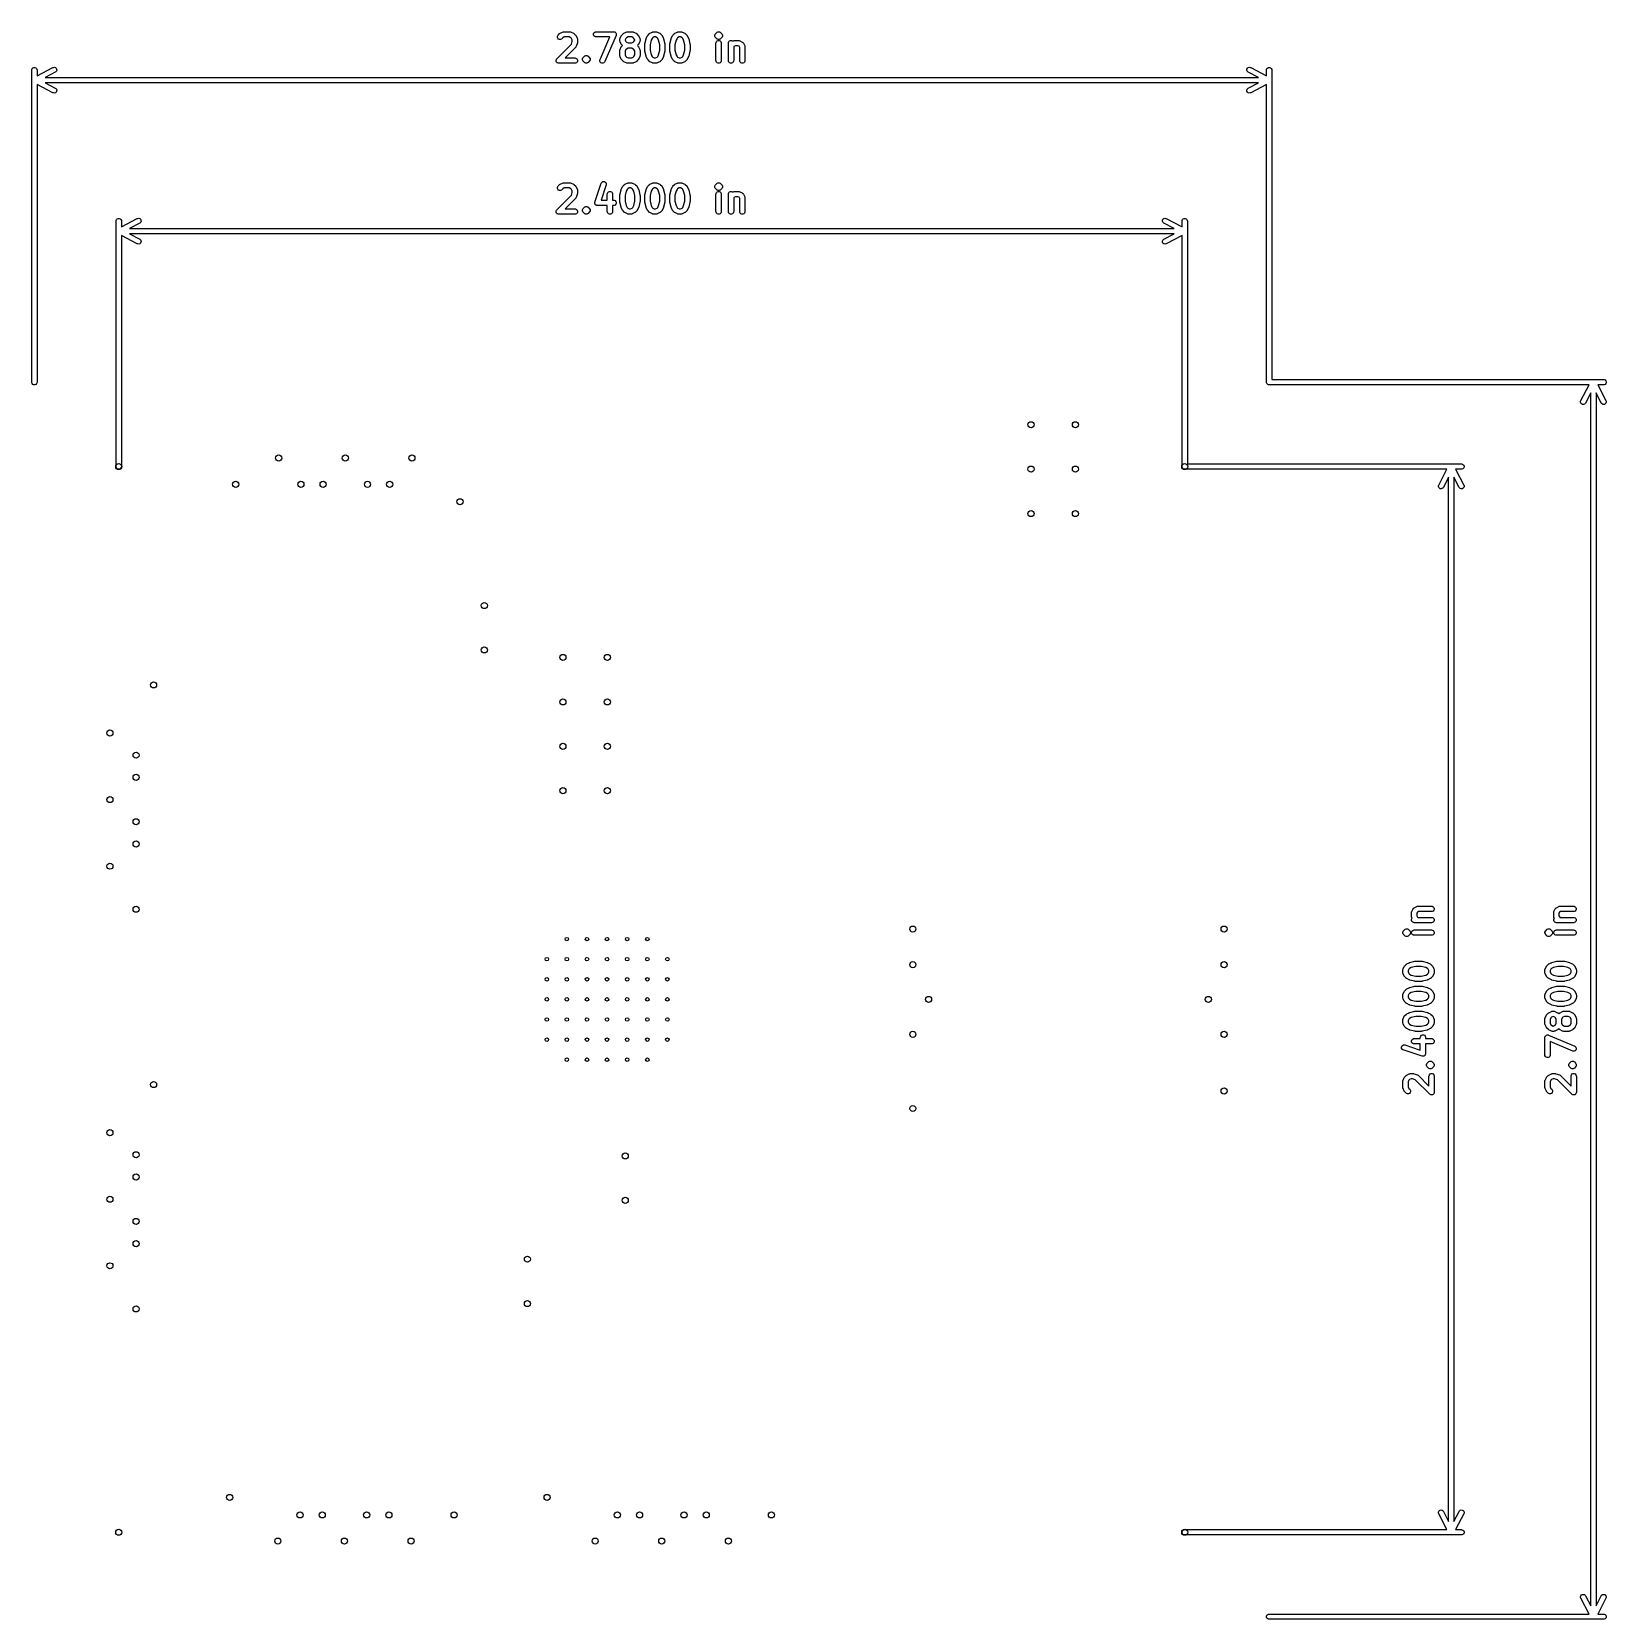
# Model space of a CAD drawing. Extents: x 2.35 to 5.9, y -5.4 to -1.82.
import ezdxf

# ---------------------------------------------------------------- set-up
doc = ezdxf.new("R2010")
doc.units = 0
doc.header["$MEASUREMENT"] = 0
doc.layers.add('BLACK', color=7, linetype='CONTINUOUS')

msp = doc.modelspace()

# ---------------------------------------------------------------- linework, layer by layer
at = {"layer": 'BLACK', "linetype": 'CONTINUOUS'}
for p, q in [((3.5435, -1.8243), (3.5491, -1.8215)), ((3.5491, -1.8215), (3.5502, -1.8211)), ((3.5502, -1.8211), (3.5504, -1.8211)), ((3.5504, -1.8211), (3.5506, -1.821)), ((3.5506, -1.821), (3.5517, -1.8209)), ((3.5517, -1.8209), (3.5658, -1.8209)), ((3.5658, -1.8209), (3.567, -1.821)), ((3.567, -1.821), (3.5672, -1.8211)), ((3.5672, -1.8211), (3.5674, -1.8211)), ((3.5674, -1.8211), (3.5684, -1.8215)), ((3.5684, -1.8215), (3.5741, -1.8243)), ((3.6199, -1.8235), (3.6216, -1.8219)), ((3.6216, -1.8219), (3.6237, -1.821)), ((3.6237, -1.821), (3.6249, -1.8209)), ((3.6249, -1.8209), (3.6642, -1.8209)), ((3.6642, -1.8209), (3.6654, -1.821)), ((3.6654, -1.821), (3.6654, -1.821)), ((3.6654, -1.821), (3.6655, -1.821)), ((3.6655, -1.821), (3.6665, -1.8214)), ((3.6665, -1.8214), (3.6675, -1.8219)), ((3.6675, -1.8219), (3.6675, -1.8219)), ((3.6675, -1.8219), (3.6676, -1.8219)), ((3.6676, -1.8219), (3.6683, -1.8227)), ((3.6683, -1.8227), (3.6691, -1.8235)), ((3.6869, -1.8243), (3.6925, -1.8215)), ((3.6925, -1.8215), (3.6936, -1.8211)), ((3.6936, -1.8211), (3.6938, -1.8211)), ((3.6938, -1.8211), (3.694, -1.821)), ((3.694, -1.821), (3.6952, -1.8209)), ((3.6952, -1.8209), (3.7064, -1.8209)), ((3.7064, -1.8209), (3.7076, -1.821)), ((3.7076, -1.821), (3.7078, -1.8211)), ((3.7078, -1.8211), (3.708, -1.8211)), ((3.708, -1.8211), (3.7091, -1.8215)), ((3.7091, -1.8215), (3.7147, -1.8243)), ((3.746, -1.8243), (3.7516, -1.8215)), ((3.7516, -1.8215), (3.7527, -1.8211)), ((3.7527, -1.8211), (3.7529, -1.8211)), ((3.7529, -1.8211), (3.7531, -1.821)), ((3.7531, -1.821), (3.7542, -1.8209)), ((3.7542, -1.8209), (3.7598, -1.8209)), ((3.7598, -1.8209), (3.761, -1.821)), ((3.761, -1.821), (3.7612, -1.8211)), ((3.7612, -1.8211), (3.7614, -1.8211)), ((3.7614, -1.8211), (3.7625, -1.8215)), ((3.7625, -1.8215), (3.7681, -1.8243)), ((3.8022, -1.8243), (3.8078, -1.8215)), ((3.8078, -1.8215), (3.8089, -1.8211)), ((3.8089, -1.8211), (3.8091, -1.8211)), ((3.8091, -1.8211), (3.8093, -1.821)), ((3.8093, -1.821), (3.8105, -1.8209)), ((3.8105, -1.8209), (3.8161, -1.8209)), ((3.8161, -1.8209), (3.8172, -1.821)), ((3.8172, -1.821), (3.8174, -1.8211)), ((3.8174, -1.8211), (3.8176, -1.8211)), ((3.8176, -1.8211), (3.8187, -1.8215)), ((3.8187, -1.8215), (3.8244, -1.8243)), ((3.8935, -1.8254), (3.8963, -1.8226)), ((3.8963, -1.8226), (3.8972, -1.8219)), ((3.8972, -1.8219), (3.8984, -1.8214)), ((3.8972, -1.8219), (3.8972, -1.8219)), ((3.8984, -1.8214), (3.8993, -1.821)), ((3.8993, -1.821), (3.9016, -1.821)), ((3.9016, -1.821), (3.9025, -1.8214)), ((3.9025, -1.8214), (3.9037, -1.8219)), ((3.9037, -1.8219), (3.9046, -1.8226)), ((3.9046, -1.8226), (3.9074, -1.8254)), ((3.5363, -1.8817), (3.5691, -1.8489)), ((3.5375, -1.8313), (3.5384, -1.8291)), ((3.5375, -1.8336), (3.5375, -1.8313)), ((3.5384, -1.8357), (3.5375, -1.8336)), ((3.5384, -1.8291), (3.5391, -1.8282)), ((3.54, -1.8373), (3.5384, -1.8357)), ((3.5391, -1.8282), (3.5419, -1.8254)), ((3.5422, -1.8382), (3.54, -1.8373)), ((3.5419, -1.8254), (3.5424, -1.825)), ((3.5445, -1.8382), (3.5422, -1.8382)), ((3.5424, -1.825), (3.5425, -1.8249)), ((3.5425, -1.8249), (3.5427, -1.8248)), ((3.5427, -1.8248), (3.5428, -1.8247)), ((3.5428, -1.8247), (3.543, -1.8246)), ((3.543, -1.8246), (3.5435, -1.8243)), ((3.5466, -1.8373), (3.5445, -1.8382)), ((3.5475, -1.8366), (3.5466, -1.8373)), ((3.5496, -1.8345), (3.5475, -1.8366)), ((3.5531, -1.8327), (3.5496, -1.8345)), ((3.5644, -1.8327), (3.5531, -1.8327)), ((3.5784, -1.8563), (3.5548, -1.8799)), ((3.5679, -1.8345), (3.5644, -1.8327)), ((3.5694, -1.8359), (3.5679, -1.8345)), ((3.5691, -1.8489), (3.5711, -1.8427)), ((3.5711, -1.8394), (3.5694, -1.8359)), ((3.5711, -1.8427), (3.5711, -1.8394)), ((3.5741, -1.8243), (3.5746, -1.8246)), ((3.5746, -1.8246), (3.5747, -1.8247)), ((3.5747, -1.8247), (3.5749, -1.8248)), ((3.5749, -1.8248), (3.575, -1.8249)), ((3.575, -1.8249), (3.5752, -1.825)), ((3.5752, -1.825), (3.5756, -1.8254)), ((3.5756, -1.8254), (3.5784, -1.8282)), ((3.5784, -1.8282), (3.5788, -1.8287)), ((3.5792, -1.8554), (3.5784, -1.8563)), ((3.5788, -1.8287), (3.5789, -1.8288)), ((3.5789, -1.8288), (3.579, -1.829)), ((3.579, -1.829), (3.5792, -1.8291)), ((3.5792, -1.8291), (3.5792, -1.8293)), ((3.5792, -1.8293), (3.5795, -1.8298)), ((3.5794, -1.855), (3.5792, -1.8552)), ((3.5792, -1.8552), (3.5792, -1.8554)), ((3.5798, -1.854), (3.5794, -1.855)), ((3.5795, -1.8298), (3.5823, -1.8354)), ((3.5827, -1.8455), (3.5798, -1.854)), ((3.5823, -1.8354), (3.5827, -1.8365)), ((3.5827, -1.8365), (3.5828, -1.8367)), ((3.5828, -1.845), (3.5827, -1.8455)), ((3.5828, -1.8367), (3.5828, -1.8369)), ((3.5828, -1.8369), (3.583, -1.838)), ((3.5829, -1.8446), (3.5828, -1.8448)), ((3.5828, -1.8448), (3.5828, -1.845)), ((3.583, -1.8437), (3.5829, -1.8442)), ((3.5829, -1.8442), (3.5829, -1.8444)), ((3.5829, -1.8444), (3.5829, -1.8446)), ((3.583, -1.838), (3.583, -1.8437)), ((3.6191, -1.8256), (3.6199, -1.8235)), ((3.6191, -1.8279), (3.6191, -1.8256)), ((3.6199, -1.8301), (3.6191, -1.8279)), ((3.6216, -1.8317), (3.6199, -1.8301)), ((3.6237, -1.8326), (3.6216, -1.8317)), ((3.6249, -1.8327), (3.6237, -1.8326)), ((3.6553, -1.8327), (3.6249, -1.8327)), ((3.6335, -1.8835), (3.6553, -1.8327)), ((3.6697, -1.8291), (3.6443, -1.8882)), ((3.6691, -1.8235), (3.6692, -1.8235)), ((3.6692, -1.8235), (3.6692, -1.8236)), ((3.6692, -1.8236), (3.6696, -1.8246)), ((3.6696, -1.8246), (3.67, -1.8256)), ((3.67, -1.828), (3.6697, -1.8291)), ((3.67, -1.8256), (3.67, -1.8257)), ((3.67, -1.8257), (3.67, -1.8257)), ((3.67, -1.8257), (3.67, -1.8268)), ((3.67, -1.8268), (3.67, -1.8279)), ((3.67, -1.8279), (3.67, -1.828)), ((3.67, -1.828), (3.67, -1.828)), ((3.678, -1.838), (3.6781, -1.8369)), ((3.678, -1.8408), (3.678, -1.838)), ((3.6781, -1.842), (3.678, -1.8408)), ((3.6781, -1.8369), (3.6782, -1.8367)), ((3.6782, -1.8422), (3.6781, -1.842)), ((3.6782, -1.8365), (3.6786, -1.8354)), ((3.6782, -1.8367), (3.6782, -1.8365)), ((3.6782, -1.8424), (3.6782, -1.8422)), ((3.6786, -1.8435), (3.6782, -1.8424)), ((3.6786, -1.8354), (3.6814, -1.8298)), ((3.6814, -1.8491), (3.6786, -1.8435)), ((3.6786, -1.8607), (3.6814, -1.8551)), ((3.6814, -1.8298), (3.6818, -1.8293)), ((3.6818, -1.8496), (3.6814, -1.8491)), ((3.6814, -1.8551), (3.6818, -1.8546)), ((3.6818, -1.8291), (3.6819, -1.829)), ((3.6818, -1.8293), (3.6818, -1.8291)), ((3.6818, -1.8498), (3.6818, -1.8496)), ((3.6819, -1.8499), (3.6818, -1.8498)), ((3.6818, -1.8544), (3.6819, -1.8543)), ((3.6818, -1.8546), (3.6818, -1.8544)), ((3.6819, -1.829), (3.6821, -1.8288)), ((3.6821, -1.8501), (3.6819, -1.8499)), ((3.6819, -1.8543), (3.6821, -1.8541)), ((3.6821, -1.8288), (3.6822, -1.8287)), ((3.6822, -1.8502), (3.6821, -1.8501)), ((3.6821, -1.8541), (3.6822, -1.854)), ((3.6822, -1.8287), (3.6826, -1.8282)), ((3.6826, -1.8506), (3.6822, -1.8502)), ((3.6822, -1.854), (3.6826, -1.8535)), ((3.6826, -1.8282), (3.6854, -1.8254)), ((3.684, -1.8521), (3.6826, -1.8506)), ((3.6826, -1.8535), (3.684, -1.8521)), ((3.6854, -1.8254), (3.6858, -1.825)), ((3.6858, -1.825), (3.6859, -1.8249)), ((3.6859, -1.8249), (3.6861, -1.8248)), ((3.6861, -1.8248), (3.6863, -1.8247)), ((3.6863, -1.8247), (3.6864, -1.8246)), ((3.6864, -1.8246), (3.6869, -1.8243)), ((3.6916, -1.8359), (3.6898, -1.8394)), ((3.6898, -1.8394), (3.6898, -1.8395)), ((3.6898, -1.8395), (3.6916, -1.843)), ((3.693, -1.8345), (3.6916, -1.8359)), ((3.6916, -1.843), (3.693, -1.8444)), ((3.6966, -1.8327), (3.693, -1.8345)), ((3.693, -1.8444), (3.6966, -1.8462)), ((3.6966, -1.858), (3.693, -1.8598)), ((3.705, -1.8327), (3.6966, -1.8327)), ((3.6966, -1.8462), (3.705, -1.8462)), ((3.705, -1.858), (3.6966, -1.858)), ((3.7085, -1.8345), (3.705, -1.8327)), ((3.705, -1.8462), (3.7085, -1.8444)), ((3.7085, -1.8598), (3.705, -1.858)), ((3.71, -1.8359), (3.7085, -1.8345)), ((3.7085, -1.8444), (3.71, -1.843)), ((3.7118, -1.8394), (3.71, -1.8359)), ((3.71, -1.843), (3.7118, -1.8395)), ((3.7118, -1.8395), (3.7118, -1.8394)), ((3.7147, -1.8243), (3.7152, -1.8246)), ((3.7152, -1.8246), (3.7153, -1.8247)), ((3.7153, -1.8247), (3.7155, -1.8248)), ((3.7155, -1.8248), (3.7157, -1.8249)), ((3.7157, -1.8249), (3.7158, -1.825)), ((3.7158, -1.825), (3.7162, -1.8254)), ((3.7162, -1.8254), (3.719, -1.8282)), ((3.719, -1.8506), (3.7176, -1.8521)), ((3.7176, -1.8521), (3.719, -1.8535)), ((3.719, -1.8282), (3.7194, -1.8287)), ((3.7194, -1.8502), (3.719, -1.8506)), ((3.719, -1.8535), (3.7194, -1.854)), ((3.7194, -1.8287), (3.7195, -1.8288)), ((3.7195, -1.8501), (3.7194, -1.8502)), ((3.7194, -1.854), (3.7195, -1.8541)), ((3.7195, -1.8288), (3.7196, -1.829)), ((3.7196, -1.8499), (3.7195, -1.8501)), ((3.7195, -1.8541), (3.7196, -1.8543)), ((3.7196, -1.829), (3.7198, -1.8291)), ((3.7198, -1.8498), (3.7196, -1.8499)), ((3.7196, -1.8543), (3.7198, -1.8544)), ((3.7198, -1.8291), (3.7198, -1.8293)), ((3.7198, -1.8293), (3.7201, -1.8298)), ((3.7201, -1.8491), (3.7198, -1.8496)), ((3.7198, -1.8496), (3.7198, -1.8498)), ((3.7198, -1.8544), (3.7198, -1.8546)), ((3.7198, -1.8546), (3.7201, -1.8551)), ((3.7201, -1.8298), (3.7229, -1.8354)), ((3.7229, -1.8435), (3.7201, -1.8491)), ((3.7201, -1.8551), (3.7229, -1.8607)), ((3.7229, -1.8354), (3.7234, -1.8365)), ((3.7234, -1.8424), (3.7229, -1.8435)), ((3.7234, -1.8365), (3.7234, -1.8367)), ((3.7234, -1.8367), (3.7235, -1.8369)), ((3.7235, -1.842), (3.7234, -1.8422)), ((3.7234, -1.8422), (3.7234, -1.8424)), ((3.7235, -1.8369), (3.7236, -1.838)), ((3.7236, -1.8408), (3.7235, -1.842)), ((3.7236, -1.838), (3.7236, -1.8408)), ((3.7343, -1.8486), (3.7344, -1.8481)), ((3.7343, -1.849), (3.7343, -1.8486)), ((3.7343, -1.8491), (3.7343, -1.849)), ((3.7343, -1.8493), (3.7343, -1.8491)), ((3.7343, -1.8633), (3.7343, -1.8493)), ((3.7344, -1.8478), (3.7372, -1.8366)), ((3.7344, -1.848), (3.7344, -1.8478)), ((3.7344, -1.8481), (3.7344, -1.848)), ((3.7372, -1.8366), (3.7373, -1.8365)), ((3.7373, -1.8365), (3.7375, -1.836)), ((3.7373, -1.8365), (3.7373, -1.8365)), ((3.7375, -1.836), (3.7376, -1.8355)), ((3.7376, -1.8355), (3.7377, -1.8355)), ((3.7377, -1.8354), (3.7405, -1.8298)), ((3.7377, -1.8355), (3.7377, -1.8354)), ((3.7405, -1.8298), (3.7408, -1.8293)), ((3.7408, -1.8293), (3.7409, -1.8291)), ((3.7409, -1.8291), (3.741, -1.829)), ((3.741, -1.829), (3.7411, -1.8288)), ((3.7411, -1.8288), (3.7412, -1.8287)), ((3.7412, -1.8287), (3.7416, -1.8282)), ((3.7416, -1.8282), (3.7444, -1.8254)), ((3.7444, -1.8254), (3.7449, -1.825)), ((3.7449, -1.825), (3.745, -1.8249)), ((3.745, -1.8249), (3.7452, -1.8248)), ((3.7452, -1.8248), (3.7453, -1.8247)), ((3.7453, -1.8247), (3.7455, -1.8246)), ((3.7455, -1.8246), (3.746, -1.8243)), ((3.7485, -1.8401), (3.7461, -1.85)), ((3.7461, -1.85), (3.7461, -1.8626)), ((3.7506, -1.8359), (3.7485, -1.8401)), ((3.7521, -1.8345), (3.7506, -1.8359)), ((3.7556, -1.8327), (3.7521, -1.8345)), ((3.7584, -1.8327), (3.7556, -1.8327)), ((3.762, -1.8345), (3.7584, -1.8327)), ((3.7634, -1.8359), (3.762, -1.8345)), ((3.7655, -1.8401), (3.7634, -1.8359)), ((3.768, -1.85), (3.7655, -1.8401)), ((3.768, -1.8626), (3.768, -1.85)), ((3.7681, -1.8243), (3.7686, -1.8246)), ((3.7686, -1.8246), (3.7687, -1.8247)), ((3.7687, -1.8247), (3.7689, -1.8248)), ((3.7689, -1.8248), (3.7691, -1.8249)), ((3.7691, -1.8249), (3.7692, -1.825)), ((3.7692, -1.825), (3.7696, -1.8254)), ((3.7696, -1.8254), (3.7725, -1.8282)), ((3.7725, -1.8282), (3.7728, -1.8287)), ((3.7728, -1.8287), (3.7729, -1.8288)), ((3.7729, -1.8288), (3.7731, -1.829)), ((3.7731, -1.829), (3.7732, -1.8291)), ((3.7732, -1.8291), (3.7732, -1.8293)), ((3.7732, -1.8293), (3.7736, -1.8298)), ((3.7736, -1.8298), (3.7764, -1.8354)), ((3.7764, -1.8354), (3.7764, -1.8355)), ((3.7764, -1.8355), (3.7764, -1.8355)), ((3.7764, -1.8355), (3.7766, -1.836)), ((3.7766, -1.836), (3.7768, -1.8365)), ((3.7768, -1.8365), (3.7768, -1.8365)), ((3.7768, -1.8365), (3.7768, -1.8366)), ((3.7768, -1.8366), (3.7796, -1.8478)), ((3.7796, -1.8478), (3.7797, -1.848)), ((3.7797, -1.848), (3.7797, -1.8481)), ((3.7797, -1.8481), (3.7797, -1.8486)), ((3.7797, -1.8486), (3.7798, -1.849)), ((3.7798, -1.849), (3.7798, -1.8491)), ((3.7798, -1.8491), (3.7798, -1.8493)), ((3.7798, -1.8493), (3.7798, -1.8633)), ((3.7905, -1.849), (3.7906, -1.8486)), ((3.7905, -1.8491), (3.7905, -1.849)), ((3.7905, -1.8493), (3.7905, -1.8491)), ((3.7905, -1.8633), (3.7905, -1.8493)), ((3.7906, -1.848), (3.7907, -1.8478)), ((3.7906, -1.8481), (3.7906, -1.848)), ((3.7906, -1.8486), (3.7906, -1.8481)), ((3.7907, -1.8478), (3.7935, -1.8366)), ((3.7935, -1.8365), (3.7937, -1.836)), ((3.7935, -1.8366), (3.7935, -1.8365)), ((3.7935, -1.8365), (3.7935, -1.8365)), ((3.7937, -1.836), (3.7939, -1.8355)), ((3.7939, -1.8354), (3.7967, -1.8298)), ((3.7939, -1.8355), (3.7939, -1.8354)), ((3.7939, -1.8355), (3.7939, -1.8355)), ((3.7967, -1.8298), (3.7971, -1.8293)), ((3.7971, -1.8291), (3.7972, -1.829)), ((3.7971, -1.8293), (3.7971, -1.8291)), ((3.7972, -1.829), (3.7974, -1.8288)), ((3.7974, -1.8288), (3.7975, -1.8287)), ((3.7975, -1.8287), (3.7978, -1.8282)), ((3.7978, -1.8282), (3.8007, -1.8254)), ((3.8007, -1.8254), (3.8011, -1.825)), ((3.8011, -1.825), (3.8012, -1.8249)), ((3.8012, -1.8249), (3.8014, -1.8248)), ((3.8014, -1.8248), (3.8016, -1.8247)), ((3.8016, -1.8247), (3.8017, -1.8246)), ((3.8017, -1.8246), (3.8022, -1.8243)), ((3.8048, -1.8401), (3.8023, -1.85)), ((3.8023, -1.85), (3.8023, -1.8626)), ((3.8069, -1.8359), (3.8048, -1.8401)), ((3.8083, -1.8345), (3.8069, -1.8359)), ((3.8119, -1.8327), (3.8083, -1.8345)), ((3.8147, -1.8327), (3.8119, -1.8327)), ((3.8182, -1.8345), (3.8147, -1.8327)), ((3.8197, -1.8359), (3.8182, -1.8345)), ((3.8218, -1.8401), (3.8197, -1.8359)), ((3.8242, -1.85), (3.8218, -1.8401)), ((3.8242, -1.8626), (3.8242, -1.85)), ((3.8244, -1.8243), (3.8248, -1.8246)), ((3.8248, -1.8246), (3.825, -1.8247)), ((3.825, -1.8247), (3.8252, -1.8248)), ((3.8252, -1.8248), (3.8253, -1.8249)), ((3.8253, -1.8249), (3.8254, -1.825)), ((3.8254, -1.825), (3.8259, -1.8254)), ((3.8259, -1.8254), (3.8287, -1.8282)), ((3.8287, -1.8282), (3.8291, -1.8287)), ((3.8291, -1.8287), (3.8292, -1.8288)), ((3.8292, -1.8288), (3.8293, -1.829)), ((3.8293, -1.829), (3.8294, -1.8291)), ((3.8294, -1.8291), (3.8295, -1.8293)), ((3.8295, -1.8293), (3.8298, -1.8298)), ((3.8298, -1.8298), (3.8326, -1.8354)), ((3.8326, -1.8354), (3.8326, -1.8355)), ((3.8326, -1.8355), (3.8327, -1.8355)), ((3.8327, -1.8355), (3.8328, -1.836)), ((3.8328, -1.836), (3.833, -1.8365)), ((3.833, -1.8365), (3.833, -1.8365)), ((3.833, -1.8365), (3.8331, -1.8366)), ((3.8331, -1.8366), (3.8359, -1.8478)), ((3.8359, -1.8478), (3.8359, -1.848)), ((3.8359, -1.848), (3.8359, -1.8481)), ((3.8359, -1.8481), (3.836, -1.8486)), ((3.836, -1.8486), (3.836, -1.849)), ((3.836, -1.849), (3.836, -1.8491)), ((3.836, -1.8491), (3.8361, -1.8493)), ((3.8361, -1.8493), (3.8361, -1.8633)), ((3.8918, -1.8284), (3.8919, -1.8282)), ((3.8918, -1.8307), (3.8918, -1.8284)), ((3.8921, -1.8313), (3.8918, -1.8307)), ((3.8919, -1.8282), (3.8927, -1.8263)), ((3.8927, -1.8329), (3.8921, -1.8313)), ((3.8927, -1.8263), (3.8935, -1.8254)), ((3.8927, -1.8263), (3.8927, -1.8263)), ((3.8935, -1.8338), (3.8927, -1.8329)), ((3.8963, -1.8366), (3.8935, -1.8338)), ((3.8945, -1.8465), (3.8947, -1.8453)), ((3.8945, -1.8858), (3.8945, -1.8465)), ((3.8947, -1.8453), (3.8955, -1.8432)), ((3.8955, -1.8432), (3.8972, -1.8416)), ((3.8972, -1.8373), (3.8963, -1.8366)), ((3.8981, -1.8377), (3.8972, -1.8373)), ((3.8972, -1.8416), (3.8993, -1.8407)), ((3.8993, -1.8382), (3.8981, -1.8377)), ((3.9016, -1.8382), (3.8993, -1.8382)), ((3.8993, -1.8407), (3.9016, -1.8407)), ((3.9031, -1.8376), (3.9016, -1.8382)), ((3.9016, -1.8407), (3.9037, -1.8416)), ((3.9037, -1.8373), (3.9031, -1.8376)), ((3.9046, -1.8366), (3.9037, -1.8373)), ((3.9037, -1.8373), (3.9037, -1.8373)), ((3.9037, -1.8416), (3.9054, -1.8432)), ((3.9074, -1.8338), (3.9046, -1.8366)), ((3.9054, -1.8432), (3.9062, -1.8453)), ((3.9062, -1.8453), (3.9064, -1.8465)), ((3.9064, -1.8465), (3.9064, -1.8858)), ((3.9074, -1.8254), (3.9082, -1.8263)), ((3.9082, -1.8329), (3.9074, -1.8338)), ((3.9082, -1.8263), (3.9091, -1.8284)), ((3.9091, -1.8307), (3.9082, -1.8329)), ((3.9082, -1.8329), (3.9082, -1.8329)), ((3.9091, -1.8284), (3.9091, -1.8307)), ((3.9227, -1.8465), (3.9228, -1.8453)), ((3.9227, -1.8858), (3.9227, -1.8465)), ((3.9228, -1.8453), (3.9237, -1.8432)), ((3.9237, -1.8432), (3.9253, -1.8416)), ((3.9253, -1.8416), (3.9274, -1.8407)), ((3.9274, -1.8407), (3.9297, -1.8407)), ((3.9297, -1.8407), (3.9319, -1.8416)), ((3.9319, -1.8416), (3.9324, -1.8421)), ((3.9324, -1.8421), (3.9344, -1.8412)), ((3.9344, -1.8412), (3.9354, -1.8408)), ((3.9349, -1.8541), (3.9345, -1.8545)), ((3.9345, -1.8545), (3.9345, -1.8858)), ((3.9384, -1.8524), (3.9349, -1.8541)), ((3.9354, -1.8408), (3.9357, -1.8408)), ((3.9357, -1.8408), (3.9359, -1.8407)), ((3.9359, -1.8407), (3.937, -1.8406)), ((3.937, -1.8406), (3.9454, -1.8406)), ((3.9441, -1.8524), (3.9384, -1.8524)), ((3.9467, -1.8537), (3.9441, -1.8524)), ((3.9454, -1.8406), (3.9466, -1.8407)), ((3.9466, -1.8407), (3.9468, -1.8408)), ((3.948, -1.8563), (3.9467, -1.8537)), ((3.9468, -1.8408), (3.947, -1.8408)), ((3.947, -1.8408), (3.9481, -1.8412)), ((3.948, -1.8858), (3.948, -1.8563)), ((3.9481, -1.8412), (3.9537, -1.844)), ((3.9537, -1.844), (3.9539, -1.8441)), ((3.9539, -1.8441), (3.954, -1.8442)), ((3.954, -1.8442), (3.9541, -1.8442)), ((3.9541, -1.8442), (3.9547, -1.8446)), ((3.9547, -1.8446), (3.9552, -1.8452)), ((3.9552, -1.8452), (3.9557, -1.8457)), ((3.9557, -1.8457), (3.9561, -1.8462)), ((3.9561, -1.8462), (3.9562, -1.8464)), ((3.9562, -1.8464), (3.9562, -1.8464)), ((3.9562, -1.8464), (3.9564, -1.8466)), ((3.9564, -1.8466), (3.9592, -1.8523)), ((3.9592, -1.8523), (3.9596, -1.8533)), ((3.9596, -1.8533), (3.9596, -1.8536)), ((3.9596, -1.8536), (3.9597, -1.8538)), ((3.9597, -1.8538), (3.9598, -1.8549)), ((3.9598, -1.8549), (3.9598, -1.8858)), ((3.5347, -1.8847), (3.5352, -1.8835)), ((3.5347, -1.887), (3.5347, -1.8847)), ((3.5349, -1.8874), (3.5347, -1.887)), ((3.5356, -1.8891), (3.5349, -1.8874)), ((3.5352, -1.8835), (3.5356, -1.8826)), ((3.5356, -1.8826), (3.5363, -1.8817)), ((3.5372, -1.8907), (3.5356, -1.8891)), ((3.5381, -1.8911), (3.5372, -1.8907)), ((3.5393, -1.8916), (3.5381, -1.8911)), ((3.5405, -1.8917), (3.5393, -1.8916)), ((3.5771, -1.8917), (3.5405, -1.8917)), ((3.5548, -1.8799), (3.5771, -1.8799)), ((3.5771, -1.8799), (3.5782, -1.88)), ((3.5782, -1.8916), (3.5771, -1.8917)), ((3.5782, -1.88), (3.5803, -1.8809)), ((3.5803, -1.8907), (3.5782, -1.8916)), ((3.5803, -1.8809), (3.582, -1.8826)), ((3.582, -1.8891), (3.5803, -1.8907)), ((3.582, -1.8826), (3.5828, -1.8847)), ((3.5828, -1.887), (3.582, -1.8891)), ((3.5828, -1.8847), (3.5828, -1.887)), ((3.5938, -1.8817), (3.5946, -1.8797)), ((3.5938, -1.8819), (3.5938, -1.8817)), ((3.5938, -1.8842), (3.5938, -1.8819)), ((3.5938, -1.8844), (3.5938, -1.8842)), ((3.5946, -1.8863), (3.5938, -1.8844)), ((3.5946, -1.8797), (3.5954, -1.8789)), ((3.5946, -1.8797), (3.5946, -1.8797)), ((3.5954, -1.8872), (3.5946, -1.8863)), ((3.5954, -1.8789), (3.5982, -1.876)), ((3.5982, -1.89), (3.5954, -1.8872)), ((3.5982, -1.876), (3.5991, -1.8753)), ((3.5991, -1.8907), (3.5982, -1.89)), ((3.5991, -1.8753), (3.6003, -1.8748)), ((3.5991, -1.8753), (3.5991, -1.8753)), ((3.6, -1.8911), (3.5991, -1.8907)), ((3.6012, -1.8916), (3.6, -1.8911)), ((3.6003, -1.8748), (3.6012, -1.8744)), ((3.6012, -1.8744), (3.6035, -1.8744)), ((3.6035, -1.8916), (3.6012, -1.8916)), ((3.6035, -1.8744), (3.6044, -1.8748)), ((3.6051, -1.891), (3.6035, -1.8916)), ((3.6044, -1.8748), (3.6056, -1.8753)), ((3.6056, -1.8907), (3.6051, -1.891)), ((3.6056, -1.8753), (3.6065, -1.876)), ((3.6065, -1.89), (3.6056, -1.8907)), ((3.6056, -1.8907), (3.6056, -1.8907)), ((3.6065, -1.876), (3.6094, -1.8789)), ((3.6094, -1.8872), (3.6065, -1.89)), ((3.6094, -1.8789), (3.6101, -1.8797)), ((3.6101, -1.8863), (3.6094, -1.8872)), ((3.6101, -1.8797), (3.611, -1.8819)), ((3.611, -1.8842), (3.6101, -1.8863)), ((3.6101, -1.8863), (3.6101, -1.8863)), ((3.611, -1.8819), (3.611, -1.8842)), ((3.6331, -1.8846), (3.6335, -1.8835)), ((3.6331, -1.8869), (3.6331, -1.8846)), ((3.634, -1.8891), (3.6331, -1.8869)), ((3.6356, -1.8907), (3.634, -1.8891)), ((3.6377, -1.8916), (3.6356, -1.8907)), ((3.64, -1.8916), (3.6377, -1.8916)), ((3.6421, -1.8908), (3.64, -1.8916)), ((3.6438, -1.8892), (3.6421, -1.8908)), ((3.6443, -1.8882), (3.6438, -1.8892)), ((3.678, -1.8633), (3.6781, -1.8622)), ((3.678, -1.8746), (3.678, -1.8633)), ((3.6781, -1.8757), (3.678, -1.8746)), ((3.6781, -1.8622), (3.6782, -1.862)), ((3.6782, -1.8759), (3.6781, -1.8757)), ((3.6782, -1.8618), (3.6786, -1.8607)), ((3.6782, -1.862), (3.6782, -1.8618)), ((3.6782, -1.8762), (3.6782, -1.8759)), ((3.6786, -1.8772), (3.6782, -1.8762)), ((3.6814, -1.8829), (3.6786, -1.8772)), ((3.6818, -1.8834), (3.6814, -1.8829)), ((3.6818, -1.8835), (3.6818, -1.8834)), ((3.6819, -1.8837), (3.6818, -1.8835)), ((3.6821, -1.8838), (3.6819, -1.8837)), ((3.6822, -1.8839), (3.6821, -1.8838)), ((3.6826, -1.8844), (3.6822, -1.8839)), ((3.6854, -1.8872), (3.6826, -1.8844)), ((3.6858, -1.8876), (3.6854, -1.8872)), ((3.6859, -1.8877), (3.6858, -1.8876)), ((3.6861, -1.8878), (3.6859, -1.8877)), ((3.6863, -1.8879), (3.6861, -1.8878)), ((3.6864, -1.888), (3.6863, -1.8879)), ((3.6869, -1.8883), (3.6864, -1.888)), ((3.6925, -1.8911), (3.6869, -1.8883)), ((3.6916, -1.8612), (3.6898, -1.8647)), ((3.6898, -1.8647), (3.6898, -1.8732)), ((3.6898, -1.8732), (3.6916, -1.8767)), ((3.693, -1.8598), (3.6916, -1.8612)), ((3.6916, -1.8767), (3.693, -1.8782)), ((3.6936, -1.8915), (3.6925, -1.8911)), ((3.693, -1.8782), (3.6966, -1.8799)), ((3.6938, -1.8916), (3.6936, -1.8915)), ((3.694, -1.8916), (3.6938, -1.8916)), ((3.6952, -1.8917), (3.694, -1.8916)), ((3.7064, -1.8917), (3.6952, -1.8917)), ((3.6966, -1.8799), (3.705, -1.8799)), ((3.705, -1.8799), (3.7085, -1.8782)), ((3.7076, -1.8916), (3.7064, -1.8917)), ((3.7078, -1.8916), (3.7076, -1.8916)), ((3.708, -1.8915), (3.7078, -1.8916)), ((3.7091, -1.8911), (3.708, -1.8915)), ((3.71, -1.8612), (3.7085, -1.8598)), ((3.7085, -1.8782), (3.71, -1.8767)), ((3.7147, -1.8883), (3.7091, -1.8911)), ((3.7118, -1.8647), (3.71, -1.8612)), ((3.71, -1.8767), (3.7118, -1.8732)), ((3.7118, -1.8732), (3.7118, -1.8647)), ((3.7152, -1.888), (3.7147, -1.8883)), ((3.7153, -1.8879), (3.7152, -1.888)), ((3.7155, -1.8878), (3.7153, -1.8879)), ((3.7157, -1.8877), (3.7155, -1.8878)), ((3.7158, -1.8876), (3.7157, -1.8877)), ((3.7162, -1.8872), (3.7158, -1.8876)), ((3.719, -1.8844), (3.7162, -1.8872)), ((3.7194, -1.8839), (3.719, -1.8844)), ((3.7195, -1.8838), (3.7194, -1.8839)), ((3.7196, -1.8837), (3.7195, -1.8838)), ((3.7198, -1.8835), (3.7196, -1.8837)), ((3.7201, -1.8829), (3.7198, -1.8834)), ((3.7198, -1.8834), (3.7198, -1.8835)), ((3.7229, -1.8772), (3.7201, -1.8829)), ((3.7229, -1.8607), (3.7234, -1.8618)), ((3.7234, -1.8762), (3.7229, -1.8772)), ((3.7234, -1.8618), (3.7234, -1.862)), ((3.7234, -1.862), (3.7235, -1.8622)), ((3.7235, -1.8757), (3.7234, -1.8759)), ((3.7234, -1.8759), (3.7234, -1.8762)), ((3.7235, -1.8622), (3.7236, -1.8633)), ((3.7236, -1.8746), (3.7235, -1.8757)), ((3.7236, -1.8633), (3.7236, -1.8746)), ((3.7343, -1.8635), (3.7343, -1.8633)), ((3.7343, -1.8636), (3.7343, -1.8635)), ((3.7343, -1.8641), (3.7343, -1.8636)), ((3.7344, -1.8645), (3.7343, -1.8641)), ((3.7344, -1.8646), (3.7344, -1.8645)), ((3.7344, -1.8648), (3.7344, -1.8646)), ((3.7372, -1.876), (3.7344, -1.8648)), ((3.7373, -1.8761), (3.7372, -1.876)), ((3.7373, -1.8762), (3.7373, -1.8761)), ((3.7375, -1.8766), (3.7373, -1.8762)), ((3.7376, -1.8771), (3.7375, -1.8766)), ((3.7377, -1.8771), (3.7376, -1.8771)), ((3.7377, -1.8772), (3.7377, -1.8771)), ((3.7405, -1.8829), (3.7377, -1.8772)), ((3.7408, -1.8834), (3.7405, -1.8829)), ((3.7409, -1.8835), (3.7408, -1.8834)), ((3.741, -1.8837), (3.7409, -1.8835)), ((3.7411, -1.8838), (3.741, -1.8837)), ((3.7412, -1.8839), (3.7411, -1.8838)), ((3.7416, -1.8844), (3.7412, -1.8839)), ((3.7444, -1.8872), (3.7416, -1.8844)), ((3.7449, -1.8876), (3.7444, -1.8872)), ((3.745, -1.8877), (3.7449, -1.8876)), ((3.7452, -1.8878), (3.745, -1.8877)), ((3.7453, -1.8879), (3.7452, -1.8878)), ((3.7455, -1.888), (3.7453, -1.8879)), ((3.746, -1.8883), (3.7455, -1.888)), ((3.7516, -1.8911), (3.746, -1.8883)), ((3.7461, -1.8626), (3.7485, -1.8725)), ((3.7485, -1.8725), (3.7506, -1.8767)), ((3.7506, -1.8767), (3.7521, -1.8782)), ((3.7527, -1.8915), (3.7516, -1.8911)), ((3.7521, -1.8782), (3.7556, -1.8799)), ((3.7529, -1.8916), (3.7527, -1.8915)), ((3.7531, -1.8916), (3.7529, -1.8916)), ((3.7542, -1.8917), (3.7531, -1.8916)), ((3.7598, -1.8917), (3.7542, -1.8917)), ((3.7556, -1.8799), (3.7584, -1.8799)), ((3.7584, -1.8799), (3.762, -1.8782)), ((3.761, -1.8916), (3.7598, -1.8917)), ((3.7612, -1.8916), (3.761, -1.8916)), ((3.7614, -1.8915), (3.7612, -1.8916)), ((3.7625, -1.8911), (3.7614, -1.8915)), ((3.762, -1.8782), (3.7634, -1.8767)), ((3.7681, -1.8883), (3.7625, -1.8911)), ((3.7634, -1.8767), (3.7655, -1.8725)), ((3.7655, -1.8725), (3.768, -1.8626)), ((3.7686, -1.888), (3.7681, -1.8883)), ((3.7687, -1.8879), (3.7686, -1.888)), ((3.7689, -1.8878), (3.7687, -1.8879)), ((3.7691, -1.8877), (3.7689, -1.8878)), ((3.7692, -1.8876), (3.7691, -1.8877)), ((3.7696, -1.8872), (3.7692, -1.8876)), ((3.7725, -1.8844), (3.7696, -1.8872)), ((3.7728, -1.8839), (3.7725, -1.8844)), ((3.7729, -1.8838), (3.7728, -1.8839)), ((3.7731, -1.8837), (3.7729, -1.8838)), ((3.7732, -1.8835), (3.7731, -1.8837)), ((3.7736, -1.8829), (3.7732, -1.8834)), ((3.7732, -1.8834), (3.7732, -1.8835)), ((3.7764, -1.8772), (3.7736, -1.8829)), ((3.7766, -1.8766), (3.7764, -1.8771)), ((3.7764, -1.8771), (3.7764, -1.8771)), ((3.7764, -1.8771), (3.7764, -1.8772)), ((3.7768, -1.8762), (3.7766, -1.8766)), ((3.7796, -1.8648), (3.7768, -1.876)), ((3.7768, -1.876), (3.7768, -1.8761)), ((3.7768, -1.8761), (3.7768, -1.8762)), ((3.7797, -1.8646), (3.7796, -1.8648)), ((3.7798, -1.8636), (3.7797, -1.8641)), ((3.7797, -1.8641), (3.7797, -1.8645)), ((3.7797, -1.8645), (3.7797, -1.8646)), ((3.7798, -1.8633), (3.7798, -1.8635)), ((3.7798, -1.8635), (3.7798, -1.8636)), ((3.7905, -1.8635), (3.7905, -1.8633)), ((3.7905, -1.8636), (3.7905, -1.8635)), ((3.7906, -1.8641), (3.7905, -1.8636)), ((3.7906, -1.8645), (3.7906, -1.8641)), ((3.7906, -1.8646), (3.7906, -1.8645)), ((3.7907, -1.8648), (3.7906, -1.8646)), ((3.7935, -1.876), (3.7907, -1.8648)), ((3.7935, -1.8761), (3.7935, -1.876)), ((3.7935, -1.8762), (3.7935, -1.8761)), ((3.7937, -1.8766), (3.7935, -1.8762)), ((3.7939, -1.8771), (3.7937, -1.8766)), ((3.7939, -1.8772), (3.7939, -1.8771)), ((3.7939, -1.8771), (3.7939, -1.8771)), ((3.7967, -1.8829), (3.7939, -1.8772)), ((3.7971, -1.8834), (3.7967, -1.8829)), ((3.7971, -1.8835), (3.7971, -1.8834)), ((3.7972, -1.8837), (3.7971, -1.8835)), ((3.7974, -1.8838), (3.7972, -1.8837)), ((3.7975, -1.8839), (3.7974, -1.8838)), ((3.7978, -1.8844), (3.7975, -1.8839)), ((3.8007, -1.8872), (3.7978, -1.8844)), ((3.8011, -1.8876), (3.8007, -1.8872)), ((3.8012, -1.8877), (3.8011, -1.8876)), ((3.8014, -1.8878), (3.8012, -1.8877)), ((3.8016, -1.8879), (3.8014, -1.8878)), ((3.8017, -1.888), (3.8016, -1.8879)), ((3.8022, -1.8883), (3.8017, -1.888)), ((3.8078, -1.8911), (3.8022, -1.8883)), ((3.8023, -1.8626), (3.8048, -1.8725)), ((3.8048, -1.8725), (3.8069, -1.8767)), ((3.8069, -1.8767), (3.8083, -1.8782)), ((3.8089, -1.8915), (3.8078, -1.8911)), ((3.8083, -1.8782), (3.8119, -1.8799)), ((3.8091, -1.8916), (3.8089, -1.8915)), ((3.8093, -1.8916), (3.8091, -1.8916)), ((3.8105, -1.8917), (3.8093, -1.8916)), ((3.8161, -1.8917), (3.8105, -1.8917)), ((3.8119, -1.8799), (3.8147, -1.8799)), ((3.8147, -1.8799), (3.8182, -1.8782)), ((3.8172, -1.8916), (3.8161, -1.8917)), ((3.8174, -1.8916), (3.8172, -1.8916)), ((3.8176, -1.8915), (3.8174, -1.8916)), ((3.8187, -1.8911), (3.8176, -1.8915)), ((3.8182, -1.8782), (3.8197, -1.8767)), ((3.8244, -1.8883), (3.8187, -1.8911)), ((3.8197, -1.8767), (3.8218, -1.8725)), ((3.8218, -1.8725), (3.8242, -1.8626)), ((3.8248, -1.888), (3.8244, -1.8883)), ((3.825, -1.8879), (3.8248, -1.888)), ((3.8252, -1.8878), (3.825, -1.8879)), ((3.8253, -1.8877), (3.8252, -1.8878)), ((3.8254, -1.8876), (3.8253, -1.8877)), ((3.8259, -1.8872), (3.8254, -1.8876)), ((3.8287, -1.8844), (3.8259, -1.8872)), ((3.8291, -1.8839), (3.8287, -1.8844)), ((3.8292, -1.8838), (3.8291, -1.8839)), ((3.8293, -1.8837), (3.8292, -1.8838)), ((3.8294, -1.8835), (3.8293, -1.8837)), ((3.8295, -1.8834), (3.8294, -1.8835)), ((3.8298, -1.8829), (3.8295, -1.8834)), ((3.8326, -1.8772), (3.8298, -1.8829)), ((3.8327, -1.8771), (3.8326, -1.8771)), ((3.8326, -1.8771), (3.8326, -1.8772)), ((3.8328, -1.8766), (3.8327, -1.8771)), ((3.833, -1.8762), (3.8328, -1.8766)), ((3.8331, -1.876), (3.833, -1.8761)), ((3.833, -1.8761), (3.833, -1.8762)), ((3.8359, -1.8648), (3.8331, -1.876)), ((3.836, -1.8641), (3.8359, -1.8645)), ((3.8359, -1.8645), (3.8359, -1.8646)), ((3.8359, -1.8646), (3.8359, -1.8648)), ((3.8361, -1.8633), (3.836, -1.8635)), ((3.836, -1.8635), (3.836, -1.8636)), ((3.836, -1.8636), (3.836, -1.8641)), ((3.8947, -1.887), (3.8945, -1.8858)), ((3.8955, -1.8891), (3.8947, -1.887)), ((3.8972, -1.8907), (3.8955, -1.8891)), ((3.8993, -1.8916), (3.8972, -1.8907)), ((3.9016, -1.8916), (3.8993, -1.8916)), ((3.9037, -1.8907), (3.9016, -1.8916)), ((3.9054, -1.8891), (3.9037, -1.8907)), ((3.9062, -1.887), (3.9054, -1.8891)), ((3.9064, -1.8858), (3.9062, -1.887)), ((3.9228, -1.887), (3.9227, -1.8858)), ((3.9237, -1.8891), (3.9228, -1.887)), ((3.9253, -1.8907), (3.9237, -1.8891)), ((3.9274, -1.8916), (3.9253, -1.8907)), ((3.9297, -1.8916), (3.9274, -1.8916)), ((3.9319, -1.8907), (3.9297, -1.8916)), ((3.9335, -1.8891), (3.9319, -1.8907)), ((3.9344, -1.887), (3.9335, -1.8891)), ((3.9345, -1.8858), (3.9344, -1.887)), ((3.9481, -1.887), (3.948, -1.8858)), ((3.949, -1.8891), (3.9481, -1.887)), ((3.9506, -1.8907), (3.949, -1.8891)), ((3.9527, -1.8916), (3.9506, -1.8907)), ((3.955, -1.8916), (3.9527, -1.8916)), ((3.9572, -1.8907), (3.955, -1.8916)), ((3.9588, -1.8891), (3.9572, -1.8907)), ((3.9597, -1.887), (3.9588, -1.8891)), ((3.9598, -1.8858), (3.9597, -1.887)), ((2.3541, -1.9069), (2.3542, -1.9058)), ((2.3541, -2.61), (2.3541, -1.9069)), ((2.3542, -1.9058), (2.3551, -1.9036)), ((2.3551, -1.9036), (2.3567, -1.902)), ((2.3567, -1.902), (2.3588, -1.9011)), ((2.3588, -1.9011), (2.3612, -1.9011)), ((2.3612, -1.9011), (2.3633, -1.902)), ((2.3633, -1.902), (2.3649, -1.9036)), ((2.3649, -1.9036), (2.3658, -1.9058)), ((2.3658, -1.9058), (2.3659, -1.9069)), ((2.3659, -1.9203), (2.4016, -1.9017)), ((2.3659, -1.9069), (2.3659, -1.9203)), ((2.4071, -1.9122), (2.3841, -1.9241)), ((2.3841, -1.9241), (5.1159, -1.9241)), ((2.4016, -1.9017), (2.4027, -1.9012)), ((2.4027, -1.9012), (2.405, -1.901)), ((2.405, -1.901), (2.4072, -1.9017)), ((2.408, -1.9115), (2.4071, -1.9122)), ((2.4072, -1.9017), (2.409, -1.9032)), ((2.4095, -1.9098), (2.408, -1.9115)), ((2.409, -1.9032), (2.41, -1.9053)), ((2.4102, -1.9076), (2.4095, -1.9098)), ((2.41, -1.9053), (2.4102, -1.9076)), ((5.0898, -1.9076), (5.09, -1.9053)), ((5.0905, -1.9098), (5.0898, -1.9076)), ((5.09, -1.9053), (5.091, -1.9032)), ((5.092, -1.9115), (5.0905, -1.9098)), ((5.091, -1.9032), (5.0928, -1.9017)), ((5.0929, -1.9122), (5.092, -1.9115)), ((5.0928, -1.9017), (5.095, -1.901)), ((5.1159, -1.9241), (5.0929, -1.9122)), ((5.095, -1.901), (5.0973, -1.9012)), ((5.0973, -1.9012), (5.0984, -1.9017)), ((5.0984, -1.9017), (5.1341, -1.9203)), ((5.1341, -1.9069), (5.1342, -1.9058)), ((5.1341, -1.9203), (5.1341, -1.9069)), ((5.1342, -1.9058), (5.1351, -1.9036)), ((5.1351, -1.9036), (5.1367, -1.902)), ((5.1367, -1.902), (5.1388, -1.9011)), ((5.1388, -1.9011), (5.1412, -1.9011)), ((5.1412, -1.9011), (5.1433, -1.902)), ((5.1433, -1.902), (5.1449, -1.9036)), ((5.1449, -1.9036), (5.1458, -1.9058)), ((5.1458, -1.9058), (5.1459, -1.9069)), ((5.1459, -1.9069), (5.1459, -2.6041)), ((2.4016, -1.9583), (2.3659, -1.9397)), ((2.3659, -1.9397), (2.3659, -2.61)), ((5.1159, -1.9359), (2.3841, -1.9359)), ((2.3841, -1.9359), (2.4071, -1.9478)), ((2.4027, -1.9588), (2.4016, -1.9583)), ((2.405, -1.959), (2.4027, -1.9588)), ((2.4072, -1.9583), (2.405, -1.959)), ((2.4071, -1.9478), (2.408, -1.9485)), ((2.409, -1.9568), (2.4072, -1.9583)), ((2.408, -1.9485), (2.4095, -1.9502)), ((2.41, -1.9547), (2.409, -1.9568)), ((2.4095, -1.9502), (2.4102, -1.9524)), ((2.4102, -1.9524), (2.41, -1.9547)), ((5.0898, -1.9524), (5.0905, -1.9502)), ((5.09, -1.9547), (5.0898, -1.9524)), ((5.091, -1.9568), (5.09, -1.9547)), ((5.0905, -1.9502), (5.092, -1.9485)), ((5.0928, -1.9583), (5.091, -1.9568)), ((5.092, -1.9485), (5.0929, -1.9478)), ((5.095, -1.959), (5.0928, -1.9583)), ((5.0929, -1.9478), (5.1159, -1.9359)), ((5.0973, -1.9588), (5.095, -1.959)), ((5.0984, -1.9583), (5.0973, -1.9588)), ((5.1341, -1.9397), (5.0984, -1.9583)), ((5.1341, -2.61), (5.1341, -1.9397)), ((3.5375, -2.1713), (3.5384, -2.1691)), ((3.5375, -2.1736), (3.5375, -2.1713)), ((3.5384, -2.1757), (3.5375, -2.1736)), ((3.5384, -2.1691), (3.5391, -2.1682)), ((3.54, -2.1773), (3.5384, -2.1757)), ((3.5391, -2.1682), (3.5419, -2.1654)), ((3.5422, -2.1782), (3.54, -2.1773)), ((3.5419, -2.1654), (3.5424, -2.165)), ((3.5445, -2.1782), (3.5422, -2.1782)), ((3.5424, -2.165), (3.5425, -2.1649)), ((3.5425, -2.1649), (3.5427, -2.1648)), ((3.5427, -2.1648), (3.5428, -2.1647)), ((3.5428, -2.1647), (3.543, -2.1646)), ((3.543, -2.1646), (3.5435, -2.1643)), ((3.5435, -2.1643), (3.5491, -2.1615)), ((3.5466, -2.1773), (3.5445, -2.1782)), ((3.5475, -2.1766), (3.5466, -2.1773)), ((3.5496, -2.1745), (3.5475, -2.1766)), ((3.5491, -2.1615), (3.5502, -2.1611)), ((3.5531, -2.1727), (3.5496, -2.1745)), ((3.5502, -2.1611), (3.5504, -2.1611)), ((3.5504, -2.1611), (3.5506, -2.161)), ((3.5506, -2.161), (3.5517, -2.1609)), ((3.5517, -2.1609), (3.5658, -2.1609)), ((3.5644, -2.1727), (3.5531, -2.1727)), ((3.5679, -2.1745), (3.5644, -2.1727)), ((3.5658, -2.1609), (3.567, -2.161)), ((3.567, -2.161), (3.5672, -2.1611)), ((3.5672, -2.1611), (3.5674, -2.1611)), ((3.5674, -2.1611), (3.5684, -2.1615)), ((3.5694, -2.1759), (3.5679, -2.1745)), ((3.5684, -2.1615), (3.5741, -2.1643)), ((3.5711, -2.1794), (3.5694, -2.1759)), ((3.5711, -2.1827), (3.5711, -2.1794)), ((3.5741, -2.1643), (3.5746, -2.1646)), ((3.5746, -2.1646), (3.5747, -2.1647)), ((3.5747, -2.1647), (3.5749, -2.1648)), ((3.5749, -2.1648), (3.575, -2.1649)), ((3.575, -2.1649), (3.5752, -2.165)), ((3.5752, -2.165), (3.5756, -2.1654)), ((3.5756, -2.1654), (3.5784, -2.1682)), ((3.5784, -2.1682), (3.5788, -2.1687)), ((3.5788, -2.1687), (3.5789, -2.1688)), ((3.5789, -2.1688), (3.579, -2.169)), ((3.579, -2.169), (3.5792, -2.1691)), ((3.5792, -2.1691), (3.5792, -2.1693)), ((3.5792, -2.1693), (3.5795, -2.1698)), ((3.5795, -2.1698), (3.5823, -2.1754)), ((3.5823, -2.1754), (3.5827, -2.1765)), ((3.5827, -2.1765), (3.5828, -2.1767)), ((3.5828, -2.1767), (3.5828, -2.1769)), ((3.5828, -2.1769), (3.583, -2.178)), ((3.583, -2.178), (3.583, -2.1837)), ((3.6221, -2.2043), (3.6361, -2.1621)), ((3.6473, -2.1658), (3.6359, -2.2002)), ((3.6361, -2.1621), (3.6366, -2.161)), ((3.6366, -2.161), (3.6381, -2.1593)), ((3.6381, -2.1593), (3.6402, -2.1583)), ((3.6402, -2.1583), (3.6425, -2.1581)), ((3.6425, -2.1581), (3.6447, -2.1588)), ((3.6447, -2.1588), (3.6464, -2.1604)), ((3.6464, -2.1604), (3.6474, -2.1624)), ((3.6476, -2.1647), (3.6473, -2.1658)), ((3.6474, -2.1624), (3.6476, -2.1647)), ((3.6525, -2.1816), (3.6546, -2.1807)), ((3.6546, -2.1807), (3.6569, -2.1807)), ((3.6569, -2.1807), (3.6591, -2.1816)), ((3.6782, -2.1878), (3.681, -2.1766)), ((3.681, -2.1765), (3.6812, -2.176)), ((3.681, -2.1766), (3.681, -2.1765)), ((3.681, -2.1765), (3.681, -2.1765)), ((3.6812, -2.176), (3.6814, -2.1755)), ((3.6814, -2.1754), (3.6843, -2.1698)), ((3.6814, -2.1755), (3.6814, -2.1754)), ((3.6814, -2.1755), (3.6814, -2.1755)), ((3.6843, -2.1698), (3.6846, -2.1693)), ((3.6846, -2.1691), (3.6848, -2.169)), ((3.6846, -2.1693), (3.6846, -2.1691)), ((3.6848, -2.169), (3.6849, -2.1688)), ((3.6849, -2.1688), (3.685, -2.1687)), ((3.685, -2.1687), (3.6854, -2.1682)), ((3.6854, -2.1682), (3.6882, -2.1654)), ((3.6882, -2.1654), (3.6886, -2.165)), ((3.6886, -2.165), (3.6887, -2.1649)), ((3.6887, -2.1649), (3.6889, -2.1648)), ((3.6889, -2.1648), (3.6891, -2.1647)), ((3.6891, -2.1647), (3.6892, -2.1646)), ((3.6892, -2.1646), (3.6897, -2.1643)), ((3.6897, -2.1643), (3.6953, -2.1615)), ((3.6923, -2.1801), (3.6898, -2.19)), ((3.6944, -2.1759), (3.6923, -2.1801)), ((3.6958, -2.1745), (3.6944, -2.1759)), ((3.6953, -2.1615), (3.6964, -2.1611)), ((3.6994, -2.1727), (3.6958, -2.1745)), ((3.6964, -2.1611), (3.6966, -2.1611)), ((3.6966, -2.1611), (3.6968, -2.161)), ((3.6968, -2.161), (3.698, -2.1609)), ((3.698, -2.1609), (3.7036, -2.1609)), ((3.7022, -2.1727), (3.6994, -2.1727)), ((3.7057, -2.1745), (3.7022, -2.1727)), ((3.7036, -2.1609), (3.7048, -2.161)), ((3.7048, -2.161), (3.7049, -2.1611)), ((3.7049, -2.1611), (3.7052, -2.1611)), ((3.7052, -2.1611), (3.7062, -2.1615)), ((3.7072, -2.1759), (3.7057, -2.1745)), ((3.7062, -2.1615), (3.7119, -2.1643)), ((3.7093, -2.1801), (3.7072, -2.1759)), ((3.7118, -2.19), (3.7093, -2.1801)), ((3.7119, -2.1643), (3.7124, -2.1646)), ((3.7124, -2.1646), (3.7125, -2.1647)), ((3.7125, -2.1647), (3.7127, -2.1648)), ((3.7127, -2.1648), (3.7128, -2.1649)), ((3.7128, -2.1649), (3.7129, -2.165)), ((3.7129, -2.165), (3.7134, -2.1654)), ((3.7134, -2.1654), (3.7162, -2.1682)), ((3.7162, -2.1682), (3.7166, -2.1687)), ((3.7166, -2.1687), (3.7167, -2.1688)), ((3.7167, -2.1688), (3.7168, -2.169)), ((3.7168, -2.169), (3.7169, -2.1691)), ((3.7169, -2.1691), (3.717, -2.1693)), ((3.717, -2.1693), (3.7173, -2.1698)), ((3.7173, -2.1698), (3.7201, -2.1754)), ((3.7201, -2.1754), (3.7202, -2.1755)), ((3.7202, -2.1755), (3.7202, -2.1755)), ((3.7202, -2.1755), (3.7204, -2.176)), ((3.7204, -2.176), (3.7205, -2.1765)), ((3.7205, -2.1765), (3.7205, -2.1765)), ((3.7205, -2.1765), (3.7206, -2.1766)), ((3.7206, -2.1766), (3.7234, -2.1878)), ((3.7344, -2.1878), (3.7372, -2.1766)), ((3.7372, -2.1766), (3.7373, -2.1765)), ((3.7373, -2.1765), (3.7375, -2.176)), ((3.7373, -2.1765), (3.7373, -2.1765)), ((3.7375, -2.176), (3.7376, -2.1755)), ((3.7376, -2.1755), (3.7377, -2.1755)), ((3.7377, -2.1754), (3.7405, -2.1698)), ((3.7377, -2.1755), (3.7377, -2.1754)), ((3.7405, -2.1698), (3.7408, -2.1693)), ((3.7408, -2.1693), (3.7409, -2.1691)), ((3.7409, -2.1691), (3.741, -2.169)), ((3.741, -2.169), (3.7411, -2.1688)), ((3.7411, -2.1688), (3.7412, -2.1687)), ((3.7412, -2.1687), (3.7416, -2.1682)), ((3.7416, -2.1682), (3.7444, -2.1654)), ((3.7444, -2.1654), (3.7449, -2.165)), ((3.7449, -2.165), (3.745, -2.1649)), ((3.745, -2.1649), (3.7452, -2.1648)), ((3.7452, -2.1648), (3.7453, -2.1647)), ((3.7453, -2.1647), (3.7455, -2.1646)), ((3.7455, -2.1646), (3.746, -2.1643)), ((3.746, -2.1643), (3.7516, -2.1615)), ((3.7485, -2.1801), (3.7461, -2.19)), ((3.7506, -2.1759), (3.7485, -2.1801)), ((3.7521, -2.1745), (3.7506, -2.1759)), ((3.7516, -2.1615), (3.7527, -2.1611)), ((3.7556, -2.1727), (3.7521, -2.1745)), ((3.7527, -2.1611), (3.7529, -2.1611)), ((3.7529, -2.1611), (3.7531, -2.161)), ((3.7531, -2.161), (3.7542, -2.1609)), ((3.7542, -2.1609), (3.7598, -2.1609)), ((3.7584, -2.1727), (3.7556, -2.1727)), ((3.762, -2.1745), (3.7584, -2.1727)), ((3.7598, -2.1609), (3.761, -2.161)), ((3.761, -2.161), (3.7612, -2.1611)), ((3.7612, -2.1611), (3.7614, -2.1611)), ((3.7614, -2.1611), (3.7625, -2.1615)), ((3.7634, -2.1759), (3.762, -2.1745)), ((3.7625, -2.1615), (3.7681, -2.1643)), ((3.7655, -2.1801), (3.7634, -2.1759)), ((3.768, -2.19), (3.7655, -2.1801)), ((3.7681, -2.1643), (3.7686, -2.1646)), ((3.7686, -2.1646), (3.7687, -2.1647)), ((3.7687, -2.1647), (3.7689, -2.1648)), ((3.7689, -2.1648), (3.7691, -2.1649)), ((3.7691, -2.1649), (3.7692, -2.165)), ((3.7692, -2.165), (3.7696, -2.1654)), ((3.7696, -2.1654), (3.7725, -2.1682)), ((3.7725, -2.1682), (3.7728, -2.1687)), ((3.7728, -2.1687), (3.7729, -2.1688)), ((3.7729, -2.1688), (3.7731, -2.169)), ((3.7731, -2.169), (3.7732, -2.1691)), ((3.7732, -2.1691), (3.7732, -2.1693)), ((3.7732, -2.1693), (3.7736, -2.1698)), ((3.7736, -2.1698), (3.7764, -2.1754)), ((3.7764, -2.1754), (3.7764, -2.1755)), ((3.7764, -2.1755), (3.7764, -2.1755)), ((3.7764, -2.1755), (3.7766, -2.176)), ((3.7766, -2.176), (3.7768, -2.1765)), ((3.7768, -2.1765), (3.7768, -2.1765)), ((3.7768, -2.1765), (3.7768, -2.1766)), ((3.7768, -2.1766), (3.7796, -2.1878)), ((3.7907, -2.1878), (3.7935, -2.1766)), ((3.7935, -2.1765), (3.7937, -2.176)), ((3.7935, -2.1766), (3.7935, -2.1765)), ((3.7935, -2.1765), (3.7935, -2.1765)), ((3.7937, -2.176), (3.7939, -2.1755)), ((3.7939, -2.1754), (3.7967, -2.1698)), ((3.7939, -2.1755), (3.7939, -2.1754)), ((3.7939, -2.1755), (3.7939, -2.1755)), ((3.7967, -2.1698), (3.7971, -2.1693)), ((3.7971, -2.1691), (3.7972, -2.169)), ((3.7971, -2.1693), (3.7971, -2.1691)), ((3.7972, -2.169), (3.7974, -2.1688)), ((3.7974, -2.1688), (3.7975, -2.1687)), ((3.7975, -2.1687), (3.7978, -2.1682)), ((3.7978, -2.1682), (3.8007, -2.1654)), ((3.8007, -2.1654), (3.8011, -2.165)), ((3.8011, -2.165), (3.8012, -2.1649)), ((3.8012, -2.1649), (3.8014, -2.1648)), ((3.8014, -2.1648), (3.8016, -2.1647)), ((3.8016, -2.1647), (3.8017, -2.1646)), ((3.8017, -2.1646), (3.8022, -2.1643)), ((3.8022, -2.1643), (3.8078, -2.1615)), ((3.8048, -2.1801), (3.8023, -2.19)), ((3.8069, -2.1759), (3.8048, -2.1801)), ((3.8083, -2.1745), (3.8069, -2.1759)), ((3.8078, -2.1615), (3.8089, -2.1611)), ((3.8119, -2.1727), (3.8083, -2.1745)), ((3.8089, -2.1611), (3.8091, -2.1611)), ((3.8091, -2.1611), (3.8093, -2.161)), ((3.8093, -2.161), (3.8105, -2.1609)), ((3.8105, -2.1609), (3.8161, -2.1609)), ((3.8147, -2.1727), (3.8119, -2.1727)), ((3.8182, -2.1745), (3.8147, -2.1727)), ((3.8161, -2.1609), (3.8172, -2.161)), ((3.8172, -2.161), (3.8174, -2.1611)), ((3.8174, -2.1611), (3.8176, -2.1611)), ((3.8176, -2.1611), (3.8187, -2.1615)), ((3.8197, -2.1759), (3.8182, -2.1745)), ((3.8187, -2.1615), (3.8244, -2.1643)), ((3.8218, -2.1801), (3.8197, -2.1759)), ((3.8242, -2.19), (3.8218, -2.1801)), ((3.8244, -2.1643), (3.8248, -2.1646)), ((3.8248, -2.1646), (3.825, -2.1647)), ((3.825, -2.1647), (3.8252, -2.1648)), ((3.8252, -2.1648), (3.8253, -2.1649)), ((3.8253, -2.1649), (3.8254, -2.165)), ((3.8254, -2.165), (3.8259, -2.1654)), ((3.8259, -2.1654), (3.8287, -2.1682)), ((3.8287, -2.1682), (3.8291, -2.1687)), ((3.8291, -2.1687), (3.8292, -2.1688)), ((3.8292, -2.1688), (3.8293, -2.169)), ((3.8293, -2.169), (3.8294, -2.1691)), ((3.8294, -2.1691), (3.8295, -2.1693)), ((3.8295, -2.1693), (3.8298, -2.1698)), ((3.8298, -2.1698), (3.8326, -2.1754)), ((3.8326, -2.1754), (3.8326, -2.1755)), ((3.8326, -2.1755), (3.8327, -2.1755)), ((3.8327, -2.1755), (3.8328, -2.176)), ((3.8328, -2.176), (3.833, -2.1765)), ((3.833, -2.1765), (3.833, -2.1765)), ((3.833, -2.1765), (3.8331, -2.1766)), ((3.8331, -2.1766), (3.8359, -2.1878)), ((3.8918, -2.1684), (3.8919, -2.1682)), ((3.8918, -2.1707), (3.8918, -2.1684)), ((3.8921, -2.1713), (3.8918, -2.1707)), ((3.8919, -2.1682), (3.8927, -2.1663)), ((3.8927, -2.1729), (3.8921, -2.1713)), ((3.8927, -2.1663), (3.8935, -2.1654)), ((3.8927, -2.1663), (3.8927, -2.1663)), ((3.8935, -2.1738), (3.8927, -2.1729)), ((3.8935, -2.1654), (3.8963, -2.1626)), ((3.8963, -2.1766), (3.8935, -2.1738)), ((3.8963, -2.1626), (3.8972, -2.1619)), ((3.8972, -2.1773), (3.8963, -2.1766)), ((3.8972, -2.1619), (3.8984, -2.1614)), ((3.8972, -2.1619), (3.8972, -2.1619)), ((3.8981, -2.1777), (3.8972, -2.1773)), ((3.8972, -2.1816), (3.8993, -2.1807)), ((3.8993, -2.1782), (3.8981, -2.1777)), ((3.8984, -2.1614), (3.8993, -2.161)), ((3.8993, -2.161), (3.9016, -2.161)), ((3.9016, -2.1782), (3.8993, -2.1782)), ((3.8993, -2.1807), (3.9016, -2.1807)), ((3.9016, -2.161), (3.9025, -2.1614)), ((3.9031, -2.1776), (3.9016, -2.1782)), ((3.9016, -2.1807), (3.9037, -2.1816)), ((3.9025, -2.1614), (3.9037, -2.1619)), ((3.9037, -2.1773), (3.9031, -2.1776)), ((3.9037, -2.1619), (3.9046, -2.1626)), ((3.9046, -2.1766), (3.9037, -2.1773)), ((3.9037, -2.1773), (3.9037, -2.1773)), ((3.9046, -2.1626), (3.9074, -2.1654)), ((3.9074, -2.1738), (3.9046, -2.1766)), ((3.9074, -2.1654), (3.9082, -2.1663)), ((3.9082, -2.1729), (3.9074, -2.1738)), ((3.9082, -2.1663), (3.9091, -2.1684)), ((3.9091, -2.1707), (3.9082, -2.1729)), ((3.9082, -2.1729), (3.9082, -2.1729)), ((3.9091, -2.1684), (3.9091, -2.1707)), ((3.9253, -2.1816), (3.9274, -2.1807)), ((3.9274, -2.1807), (3.9297, -2.1807)), ((3.9297, -2.1807), (3.9319, -2.1816)), ((3.9354, -2.1808), (3.9357, -2.1808)), ((3.9357, -2.1808), (3.9359, -2.1807)), ((3.9359, -2.1807), (3.937, -2.1806)), ((3.937, -2.1806), (3.9454, -2.1806)), ((3.9454, -2.1806), (3.9466, -2.1807)), ((3.9466, -2.1807), (3.9468, -2.1808)), ((3.9468, -2.1808), (3.947, -2.1808)), ((3.5363, -2.2217), (3.5691, -2.1889)), ((3.5784, -2.1963), (3.5548, -2.2199)), ((3.5691, -2.1889), (3.5711, -2.1827)), ((3.5792, -2.1954), (3.5784, -2.1963)), ((3.5794, -2.195), (3.5792, -2.1952)), ((3.5792, -2.1952), (3.5792, -2.1954)), ((3.5798, -2.194), (3.5794, -2.195)), ((3.5827, -2.1855), (3.5798, -2.194)), ((3.5828, -2.185), (3.5827, -2.1855)), ((3.5829, -2.1846), (3.5828, -2.1848)), ((3.5828, -2.1848), (3.5828, -2.185)), ((3.583, -2.1837), (3.5829, -2.1842)), ((3.5829, -2.1842), (3.5829, -2.1844)), ((3.5829, -2.1844), (3.5829, -2.1846)), ((3.5954, -2.2189), (3.5982, -2.216)), ((3.5982, -2.216), (3.5991, -2.2153)), ((3.5991, -2.2153), (3.6003, -2.2148)), ((3.5991, -2.2153), (3.5991, -2.2153)), ((3.6003, -2.2148), (3.6012, -2.2144)), ((3.6012, -2.2144), (3.6035, -2.2144)), ((3.6035, -2.2144), (3.6044, -2.2148)), ((3.6044, -2.2148), (3.6056, -2.2153)), ((3.6056, -2.2153), (3.6065, -2.216)), ((3.6065, -2.216), (3.6094, -2.2189)), ((3.6218, -2.2054), (3.6219, -2.2051)), ((3.6219, -2.2064), (3.6218, -2.2054)), ((3.6219, -2.2049), (3.6221, -2.2043)), ((3.6219, -2.205), (3.6219, -2.2049)), ((3.6219, -2.2051), (3.6219, -2.205)), ((3.6219, -2.2073), (3.6219, -2.2064)), ((3.622, -2.2075), (3.6219, -2.2073)), ((3.622, -2.2077), (3.622, -2.2075)), ((3.6224, -2.2086), (3.622, -2.2077)), ((3.6228, -2.2094), (3.6224, -2.2086)), ((3.6229, -2.2096), (3.6228, -2.2094)), ((3.623, -2.2098), (3.6229, -2.2096)), ((3.6237, -2.2104), (3.623, -2.2098)), ((3.6244, -2.2111), (3.6237, -2.2104)), ((3.6246, -2.2111), (3.6244, -2.2111)), ((3.6247, -2.2113), (3.6246, -2.2111)), ((3.6256, -2.2116), (3.6247, -2.2113)), ((3.6265, -2.2119), (3.6256, -2.2116)), ((3.6268, -2.212), (3.6265, -2.2119)), ((3.6269, -2.212), (3.6268, -2.212)), ((3.6271, -2.212), (3.6269, -2.212)), ((3.6277, -2.2121), (3.6271, -2.212)), ((3.6499, -2.2121), (3.6277, -2.2121)), ((3.6359, -2.2002), (3.6499, -2.2002)), ((3.6499, -2.1865), (3.65, -2.1853)), ((3.6499, -2.2002), (3.6499, -2.1865)), ((3.6499, -2.2258), (3.6499, -2.2121)), ((3.65, -2.1853), (3.6509, -2.1832)), ((3.6509, -2.1832), (3.6525, -2.1816)), ((3.6591, -2.1816), (3.6607, -2.1832)), ((3.6607, -2.1832), (3.6616, -2.1853)), ((3.6616, -2.1853), (3.6617, -2.1865)), ((3.6617, -2.1865), (3.6617, -2.2002)), ((3.6617, -2.2002), (3.6642, -2.2002)), ((3.6642, -2.2121), (3.6617, -2.2121)), ((3.6617, -2.2121), (3.6617, -2.2258)), ((3.6642, -2.2002), (3.6654, -2.2004)), ((3.6654, -2.2119), (3.6642, -2.2121)), ((3.6654, -2.2004), (3.6675, -2.2012)), ((3.6675, -2.2111), (3.6654, -2.2119)), ((3.6675, -2.2012), (3.6691, -2.2029)), ((3.6691, -2.2094), (3.6675, -2.2111)), ((3.6691, -2.2029), (3.67, -2.205)), ((3.67, -2.2073), (3.6691, -2.2094)), ((3.67, -2.205), (3.67, -2.2073)), ((3.678, -2.189), (3.6781, -2.1886)), ((3.678, -2.1891), (3.678, -2.189)), ((3.678, -2.1893), (3.678, -2.1891)), ((3.678, -2.2033), (3.678, -2.1893)), ((3.678, -2.2035), (3.678, -2.2033)), ((3.678, -2.2036), (3.678, -2.2035)), ((3.6781, -2.2041), (3.678, -2.2036)), ((3.6781, -2.1881), (3.6782, -2.188)), ((3.6781, -2.1886), (3.6781, -2.1881)), ((3.6781, -2.2045), (3.6781, -2.2041)), ((3.6782, -2.2046), (3.6781, -2.2045)), ((3.6782, -2.188), (3.6782, -2.1878)), ((3.6782, -2.2048), (3.6782, -2.2046)), ((3.681, -2.216), (3.6782, -2.2048)), ((3.681, -2.2161), (3.681, -2.216)), ((3.681, -2.2162), (3.681, -2.2161)), ((3.6812, -2.2166), (3.681, -2.2162)), ((3.6898, -2.19), (3.6898, -2.2026)), ((3.6898, -2.2026), (3.6923, -2.2125)), ((3.6923, -2.2125), (3.6944, -2.2167)), ((3.7072, -2.2167), (3.7093, -2.2125)), ((3.7093, -2.2125), (3.7118, -2.2026)), ((3.7118, -2.2026), (3.7118, -2.19)), ((3.7205, -2.2162), (3.7204, -2.2166)), ((3.7206, -2.216), (3.7205, -2.2161)), ((3.7205, -2.2161), (3.7205, -2.2162)), ((3.7234, -2.2048), (3.7206, -2.216)), ((3.7234, -2.1878), (3.7234, -2.188)), ((3.7234, -2.188), (3.7235, -2.1881)), ((3.7235, -2.2045), (3.7234, -2.2046)), ((3.7234, -2.2046), (3.7234, -2.2048)), ((3.7235, -2.1881), (3.7235, -2.1886)), ((3.7235, -2.1886), (3.7236, -2.189)), ((3.7236, -2.189), (3.7235, -2.1891)), ((3.7235, -2.1891), (3.7236, -2.1893)), ((3.7236, -2.2033), (3.7235, -2.2035)), ((3.7235, -2.2035), (3.7236, -2.2036)), ((3.7236, -2.2036), (3.7235, -2.2041)), ((3.7235, -2.2041), (3.7235, -2.2045)), ((3.7236, -2.1893), (3.7236, -2.2033)), ((3.7343, -2.1886), (3.7344, -2.1881)), ((3.7343, -2.189), (3.7343, -2.1886)), ((3.7343, -2.1891), (3.7343, -2.189)), ((3.7343, -2.1893), (3.7343, -2.1891)), ((3.7343, -2.2033), (3.7343, -2.1893)), ((3.7343, -2.2035), (3.7343, -2.2033)), ((3.7343, -2.2036), (3.7343, -2.2035)), ((3.7343, -2.2041), (3.7343, -2.2036)), ((3.7344, -2.2045), (3.7343, -2.2041)), ((3.7344, -2.188), (3.7344, -2.1878)), ((3.7344, -2.1881), (3.7344, -2.188)), ((3.7344, -2.2046), (3.7344, -2.2045)), ((3.7344, -2.2048), (3.7344, -2.2046)), ((3.7372, -2.216), (3.7344, -2.2048)), ((3.7373, -2.2161), (3.7372, -2.216)), ((3.7373, -2.2162), (3.7373, -2.2161)), ((3.7375, -2.2166), (3.7373, -2.2162)), ((3.7461, -2.19), (3.7461, -2.2026)), ((3.7461, -2.2026), (3.7485, -2.2125)), ((3.7485, -2.2125), (3.7506, -2.2167)), ((3.7634, -2.2167), (3.7655, -2.2125)), ((3.7655, -2.2125), (3.768, -2.2026)), ((3.768, -2.2026), (3.768, -2.19)), ((3.7768, -2.2162), (3.7766, -2.2166)), ((3.7796, -2.2048), (3.7768, -2.216)), ((3.7768, -2.216), (3.7768, -2.2161)), ((3.7768, -2.2161), (3.7768, -2.2162)), ((3.7796, -2.1878), (3.7797, -2.188)), ((3.7797, -2.2046), (3.7796, -2.2048)), ((3.7797, -2.188), (3.7797, -2.1881)), ((3.7797, -2.1881), (3.7797, -2.1886)), ((3.7797, -2.1886), (3.7798, -2.189)), ((3.7798, -2.2036), (3.7797, -2.2041)), ((3.7797, -2.2041), (3.7797, -2.2045)), ((3.7797, -2.2045), (3.7797, -2.2046)), ((3.7798, -2.189), (3.7798, -2.1891)), ((3.7798, -2.1891), (3.7798, -2.1893)), ((3.7798, -2.1893), (3.7798, -2.2033)), ((3.7798, -2.2033), (3.7798, -2.2035)), ((3.7798, -2.2035), (3.7798, -2.2036)), ((3.7905, -2.189), (3.7906, -2.1886)), ((3.7905, -2.1891), (3.7905, -2.189)), ((3.7905, -2.1893), (3.7905, -2.1891)), ((3.7905, -2.2033), (3.7905, -2.1893)), ((3.7905, -2.2035), (3.7905, -2.2033)), ((3.7905, -2.2036), (3.7905, -2.2035)), ((3.7906, -2.2041), (3.7905, -2.2036)), ((3.7906, -2.188), (3.7907, -2.1878)), ((3.7906, -2.1881), (3.7906, -2.188)), ((3.7906, -2.1886), (3.7906, -2.1881)), ((3.7906, -2.2045), (3.7906, -2.2041)), ((3.7906, -2.2046), (3.7906, -2.2045)), ((3.7907, -2.2048), (3.7906, -2.2046)), ((3.7935, -2.216), (3.7907, -2.2048)), ((3.7935, -2.2161), (3.7935, -2.216)), ((3.7935, -2.2162), (3.7935, -2.2161)), ((3.7937, -2.2166), (3.7935, -2.2162)), ((3.8023, -2.19), (3.8023, -2.2026)), ((3.8023, -2.2026), (3.8048, -2.2125)), ((3.8048, -2.2125), (3.8069, -2.2167)), ((3.8197, -2.2167), (3.8218, -2.2125)), ((3.8218, -2.2125), (3.8242, -2.2026)), ((3.8242, -2.2026), (3.8242, -2.19)), ((3.833, -2.2162), (3.8328, -2.2166)), ((3.8331, -2.216), (3.833, -2.2161)), ((3.833, -2.2161), (3.833, -2.2162)), ((3.8359, -2.2048), (3.8331, -2.216)), ((3.8359, -2.1878), (3.8359, -2.188)), ((3.8359, -2.188), (3.8359, -2.1881)), ((3.8359, -2.1881), (3.836, -2.1886)), ((3.836, -2.2041), (3.8359, -2.2045)), ((3.8359, -2.2045), (3.8359, -2.2046)), ((3.8359, -2.2046), (3.8359, -2.2048)), ((3.836, -2.1886), (3.836, -2.189)), ((3.836, -2.189), (3.836, -2.1891)), ((3.836, -2.1891), (3.8361, -2.1893)), ((3.8361, -2.2033), (3.836, -2.2035)), ((3.836, -2.2035), (3.836, -2.2036)), ((3.836, -2.2036), (3.836, -2.2041)), ((3.8361, -2.1893), (3.8361, -2.2033)), ((3.8945, -2.1865), (3.8947, -2.1853)), ((3.8945, -2.2258), (3.8945, -2.1865)), ((3.8947, -2.1853), (3.8955, -2.1832)), ((3.8955, -2.1832), (3.8972, -2.1816)), ((3.9037, -2.1816), (3.9054, -2.1832)), ((3.9054, -2.1832), (3.9062, -2.1853)), ((3.9062, -2.1853), (3.9064, -2.1865)), ((3.9064, -2.1865), (3.9064, -2.2258)), ((3.9227, -2.1865), (3.9228, -2.1853)), ((3.9227, -2.2258), (3.9227, -2.1865)), ((3.9228, -2.1853), (3.9237, -2.1832)), ((3.9237, -2.1832), (3.9253, -2.1816)), ((3.9319, -2.1816), (3.9324, -2.1821)), ((3.9324, -2.1821), (3.9344, -2.1812)), ((3.9344, -2.1812), (3.9354, -2.1808)), ((3.9349, -2.1941), (3.9345, -2.1945)), ((3.9345, -2.1945), (3.9345, -2.2258)), ((3.9384, -2.1924), (3.9349, -2.1941)), ((3.9441, -2.1924), (3.9384, -2.1924)), ((3.9467, -2.1937), (3.9441, -2.1924)), ((3.948, -2.1963), (3.9467, -2.1937)), ((3.947, -2.1808), (3.9481, -2.1812)), ((3.948, -2.2258), (3.948, -2.1963)), ((3.9481, -2.1812), (3.9537, -2.184)), ((3.9537, -2.184), (3.9539, -2.1841)), ((3.9539, -2.1841), (3.954, -2.1842)), ((3.954, -2.1842), (3.9541, -2.1842)), ((3.9541, -2.1842), (3.9547, -2.1846)), ((3.9547, -2.1846), (3.9552, -2.1852)), ((3.9552, -2.1852), (3.9557, -2.1857)), ((3.9557, -2.1857), (3.9561, -2.1862)), ((3.9561, -2.1862), (3.9562, -2.1864)), ((3.9562, -2.1864), (3.9562, -2.1864)), ((3.9562, -2.1864), (3.9564, -2.1866)), ((3.9564, -2.1866), (3.9592, -2.1923)), ((3.9592, -2.1923), (3.9596, -2.1933)), ((3.9596, -2.1933), (3.9596, -2.1936)), ((3.9596, -2.1936), (3.9597, -2.1938)), ((3.9597, -2.1938), (3.9598, -2.1949)), ((3.9598, -2.1949), (3.9598, -2.2258)), ((2.5441, -2.2469), (2.5442, -2.2458)), ((2.5441, -2.8), (2.5441, -2.2469)), ((2.5442, -2.2458), (2.5451, -2.2436)), ((2.5451, -2.2436), (2.5467, -2.242)), ((2.5467, -2.242), (2.5488, -2.2411)), ((2.5488, -2.2411), (2.5512, -2.2411)), ((2.5512, -2.2411), (2.5533, -2.242)), ((2.5533, -2.242), (2.5549, -2.2436)), ((2.5549, -2.2436), (2.5558, -2.2458)), ((2.5558, -2.2458), (2.5559, -2.2469)), ((2.5559, -2.2603), (2.5916, -2.2417)), ((2.5559, -2.2469), (2.5559, -2.2603)), ((2.5971, -2.2522), (2.5741, -2.2641)), ((2.5916, -2.2417), (2.5927, -2.2412)), ((2.5927, -2.2412), (2.595, -2.241)), ((2.595, -2.241), (2.5972, -2.2417)), ((2.598, -2.2515), (2.5971, -2.2522)), ((2.5972, -2.2417), (2.599, -2.2432)), ((2.5995, -2.2498), (2.598, -2.2515)), ((2.599, -2.2432), (2.6, -2.2453)), ((2.6002, -2.2476), (2.5995, -2.2498)), ((2.6, -2.2453), (2.6002, -2.2476)), ((3.5347, -2.2247), (3.5351, -2.2238)), ((3.5347, -2.227), (3.5347, -2.2247)), ((3.5349, -2.2274), (3.5347, -2.227)), ((3.5356, -2.2291), (3.5349, -2.2274)), ((3.5351, -2.2238), (3.5356, -2.2226)), ((3.5356, -2.2226), (3.5363, -2.2217)), ((3.5372, -2.2307), (3.5356, -2.2291)), ((3.5381, -2.2311), (3.5372, -2.2307)), ((3.5393, -2.2316), (3.5381, -2.2311)), ((3.5405, -2.2317), (3.5393, -2.2316)), ((3.5771, -2.2317), (3.5405, -2.2317)), ((3.5548, -2.2199), (3.5771, -2.2199)), ((3.5771, -2.2199), (3.5782, -2.22)), ((3.5782, -2.2316), (3.5771, -2.2317)), ((3.5782, -2.22), (3.5803, -2.2209)), ((3.5803, -2.2307), (3.5782, -2.2316)), ((3.5803, -2.2209), (3.582, -2.2226)), ((3.582, -2.2291), (3.5803, -2.2307)), ((3.582, -2.2226), (3.5828, -2.2247)), ((3.5828, -2.227), (3.582, -2.2291)), ((3.5828, -2.2247), (3.5828, -2.227)), ((3.5938, -2.2217), (3.5946, -2.2197)), ((3.5938, -2.2219), (3.5938, -2.2217)), ((3.5938, -2.2242), (3.5938, -2.2219)), ((3.5938, -2.2244), (3.5938, -2.2242)), ((3.5946, -2.2263), (3.5938, -2.2244)), ((3.5946, -2.2197), (3.5954, -2.2189)), ((3.5946, -2.2197), (3.5946, -2.2197)), ((3.5954, -2.2272), (3.5946, -2.2263)), ((3.5982, -2.23), (3.5954, -2.2272)), ((3.5991, -2.2307), (3.5982, -2.23)), ((3.6, -2.2311), (3.5991, -2.2307)), ((3.6012, -2.2316), (3.6, -2.2311)), ((3.6035, -2.2316), (3.6012, -2.2316)), ((3.6051, -2.231), (3.6035, -2.2316)), ((3.6056, -2.2307), (3.6051, -2.231)), ((3.6065, -2.23), (3.6056, -2.2307)), ((3.6056, -2.2307), (3.6056, -2.2307)), ((3.6094, -2.2272), (3.6065, -2.23)), ((3.6094, -2.2189), (3.6101, -2.2197)), ((3.6101, -2.2263), (3.6094, -2.2272)), ((3.6101, -2.2197), (3.611, -2.2219)), ((3.611, -2.2242), (3.6101, -2.2263)), ((3.6101, -2.2263), (3.6101, -2.2263)), ((3.611, -2.2219), (3.611, -2.2242)), ((3.65, -2.227), (3.6499, -2.2258)), ((3.6509, -2.2291), (3.65, -2.227)), ((3.6525, -2.2307), (3.6509, -2.2291)), ((3.6546, -2.2316), (3.6525, -2.2307)), ((3.6569, -2.2316), (3.6546, -2.2316)), ((3.6591, -2.2307), (3.6569, -2.2316)), ((3.6607, -2.2291), (3.6591, -2.2307)), ((3.6616, -2.227), (3.6607, -2.2291)), ((3.6617, -2.2258), (3.6616, -2.227)), ((3.6814, -2.2171), (3.6812, -2.2166)), ((3.6814, -2.2172), (3.6814, -2.2171)), ((3.6814, -2.2171), (3.6814, -2.2171)), ((3.6843, -2.2229), (3.6814, -2.2172)), ((3.6846, -2.2234), (3.6843, -2.2229)), ((3.6846, -2.2235), (3.6846, -2.2234)), ((3.6848, -2.2237), (3.6846, -2.2235)), ((3.6849, -2.2238), (3.6848, -2.2237)), ((3.685, -2.2239), (3.6849, -2.2238)), ((3.6854, -2.2244), (3.685, -2.2239)), ((3.6882, -2.2272), (3.6854, -2.2244)), ((3.6886, -2.2276), (3.6882, -2.2272)), ((3.6887, -2.2277), (3.6886, -2.2276)), ((3.6889, -2.2278), (3.6887, -2.2277)), ((3.6891, -2.2279), (3.6889, -2.2278)), ((3.6892, -2.228), (3.6891, -2.2279)), ((3.6897, -2.2283), (3.6892, -2.228)), ((3.6953, -2.2311), (3.6897, -2.2283)), ((3.6944, -2.2167), (3.6958, -2.2182)), ((3.6964, -2.2315), (3.6953, -2.2311)), ((3.6958, -2.2182), (3.6994, -2.2199)), ((3.6966, -2.2316), (3.6964, -2.2315)), ((3.6968, -2.2316), (3.6966, -2.2316)), ((3.698, -2.2317), (3.6968, -2.2316)), ((3.7036, -2.2317), (3.698, -2.2317)), ((3.6994, -2.2199), (3.7022, -2.2199)), ((3.7022, -2.2199), (3.7057, -2.2182)), ((3.7048, -2.2316), (3.7036, -2.2317)), ((3.7049, -2.2316), (3.7048, -2.2316)), ((3.7052, -2.2315), (3.7049, -2.2316)), ((3.7062, -2.2311), (3.7052, -2.2315)), ((3.7057, -2.2182), (3.7072, -2.2167)), ((3.7119, -2.2283), (3.7062, -2.2311)), ((3.7124, -2.228), (3.7119, -2.2283)), ((3.7125, -2.2279), (3.7124, -2.228)), ((3.7127, -2.2278), (3.7125, -2.2279)), ((3.7128, -2.2277), (3.7127, -2.2278)), ((3.7129, -2.2276), (3.7128, -2.2277)), ((3.7134, -2.2272), (3.7129, -2.2276)), ((3.7162, -2.2244), (3.7134, -2.2272)), ((3.7166, -2.2239), (3.7162, -2.2244)), ((3.7167, -2.2238), (3.7166, -2.2239)), ((3.7168, -2.2237), (3.7167, -2.2238)), ((3.7169, -2.2235), (3.7168, -2.2237)), ((3.717, -2.2234), (3.7169, -2.2235)), ((3.7173, -2.2229), (3.717, -2.2234)), ((3.7201, -2.2172), (3.7173, -2.2229)), ((3.7202, -2.2171), (3.7201, -2.2172)), ((3.7204, -2.2166), (3.7202, -2.2171)), ((3.7202, -2.2171), (3.7202, -2.2171)), ((3.7376, -2.2171), (3.7375, -2.2166)), ((3.7377, -2.2171), (3.7376, -2.2171)), ((3.7377, -2.2172), (3.7377, -2.2171)), ((3.7405, -2.2229), (3.7377, -2.2172)), ((3.7408, -2.2234), (3.7405, -2.2229)), ((3.7409, -2.2235), (3.7408, -2.2234)), ((3.741, -2.2237), (3.7409, -2.2235)), ((3.7411, -2.2238), (3.741, -2.2237)), ((3.7412, -2.2239), (3.7411, -2.2238)), ((3.7416, -2.2244), (3.7412, -2.2239)), ((3.7444, -2.2272), (3.7416, -2.2244)), ((3.7449, -2.2276), (3.7444, -2.2272)), ((3.745, -2.2277), (3.7449, -2.2276)), ((3.7452, -2.2278), (3.745, -2.2277)), ((3.7453, -2.2279), (3.7452, -2.2278)), ((3.7455, -2.228), (3.7453, -2.2279)), ((3.746, -2.2283), (3.7455, -2.228)), ((3.7516, -2.2311), (3.746, -2.2283)), ((3.7506, -2.2167), (3.7521, -2.2182)), ((3.7527, -2.2315), (3.7516, -2.2311)), ((3.7521, -2.2182), (3.7556, -2.2199)), ((3.7529, -2.2316), (3.7527, -2.2315)), ((3.7531, -2.2316), (3.7529, -2.2316)), ((3.7542, -2.2317), (3.7531, -2.2316)), ((3.7598, -2.2317), (3.7542, -2.2317)), ((3.7556, -2.2199), (3.7584, -2.2199)), ((3.7584, -2.2199), (3.762, -2.2182)), ((3.761, -2.2316), (3.7598, -2.2317)), ((3.7612, -2.2316), (3.761, -2.2316)), ((3.7614, -2.2315), (3.7612, -2.2316)), ((3.7625, -2.2311), (3.7614, -2.2315)), ((3.762, -2.2182), (3.7634, -2.2167)), ((3.7681, -2.2283), (3.7625, -2.2311)), ((3.7686, -2.228), (3.7681, -2.2283)), ((3.7687, -2.2279), (3.7686, -2.228)), ((3.7689, -2.2278), (3.7687, -2.2279)), ((3.7691, -2.2277), (3.7689, -2.2278)), ((3.7692, -2.2276), (3.7691, -2.2277)), ((3.7696, -2.2272), (3.7692, -2.2276)), ((3.7725, -2.2244), (3.7696, -2.2272)), ((3.7728, -2.2239), (3.7725, -2.2244)), ((3.7729, -2.2238), (3.7728, -2.2239)), ((3.7731, -2.2237), (3.7729, -2.2238)), ((3.7732, -2.2235), (3.7731, -2.2237)), ((3.7736, -2.2229), (3.7732, -2.2234)), ((3.7732, -2.2234), (3.7732, -2.2235)), ((3.7764, -2.2172), (3.7736, -2.2229)), ((3.7766, -2.2166), (3.7764, -2.2171)), ((3.7764, -2.2171), (3.7764, -2.2171)), ((3.7764, -2.2171), (3.7764, -2.2172)), ((3.7939, -2.2171), (3.7937, -2.2166)), ((3.7939, -2.2172), (3.7939, -2.2171)), ((3.7939, -2.2171), (3.7939, -2.2171)), ((3.7967, -2.2229), (3.7939, -2.2172)), ((3.7971, -2.2234), (3.7967, -2.2229)), ((3.7971, -2.2235), (3.7971, -2.2234)), ((3.7972, -2.2237), (3.7971, -2.2235)), ((3.7974, -2.2238), (3.7972, -2.2237)), ((3.7975, -2.2239), (3.7974, -2.2238)), ((3.7978, -2.2244), (3.7975, -2.2239)), ((3.8007, -2.2272), (3.7978, -2.2244)), ((3.8011, -2.2276), (3.8007, -2.2272)), ((3.8012, -2.2277), (3.8011, -2.2276)), ((3.8014, -2.2278), (3.8012, -2.2277)), ((3.8016, -2.2279), (3.8014, -2.2278)), ((3.8017, -2.228), (3.8016, -2.2279)), ((3.8022, -2.2283), (3.8017, -2.228)), ((3.8078, -2.2311), (3.8022, -2.2283)), ((3.8069, -2.2167), (3.8083, -2.2182)), ((3.8089, -2.2315), (3.8078, -2.2311)), ((3.8083, -2.2182), (3.8119, -2.2199)), ((3.8091, -2.2316), (3.8089, -2.2315)), ((3.8093, -2.2316), (3.8091, -2.2316)), ((3.8105, -2.2317), (3.8093, -2.2316)), ((3.8161, -2.2317), (3.8105, -2.2317)), ((3.8119, -2.2199), (3.8147, -2.2199)), ((3.8147, -2.2199), (3.8182, -2.2182)), ((3.8172, -2.2316), (3.8161, -2.2317)), ((3.8174, -2.2316), (3.8172, -2.2316)), ((3.8176, -2.2315), (3.8174, -2.2316)), ((3.8187, -2.2311), (3.8176, -2.2315)), ((3.8182, -2.2182), (3.8197, -2.2167)), ((3.8244, -2.2283), (3.8187, -2.2311)), ((3.8248, -2.228), (3.8244, -2.2283)), ((3.825, -2.2279), (3.8248, -2.228)), ((3.8252, -2.2278), (3.825, -2.2279)), ((3.8253, -2.2277), (3.8252, -2.2278)), ((3.8254, -2.2276), (3.8253, -2.2277)), ((3.8259, -2.2272), (3.8254, -2.2276)), ((3.8287, -2.2244), (3.8259, -2.2272)), ((3.8291, -2.2239), (3.8287, -2.2244)), ((3.8292, -2.2238), (3.8291, -2.2239)), ((3.8293, -2.2237), (3.8292, -2.2238)), ((3.8294, -2.2235), (3.8293, -2.2237)), ((3.8295, -2.2234), (3.8294, -2.2235)), ((3.8298, -2.2229), (3.8295, -2.2234)), ((3.8326, -2.2172), (3.8298, -2.2229)), ((3.8327, -2.2171), (3.8326, -2.2171)), ((3.8326, -2.2171), (3.8326, -2.2172)), ((3.8328, -2.2166), (3.8327, -2.2171)), ((3.8947, -2.227), (3.8945, -2.2258)), ((3.8955, -2.2291), (3.8947, -2.227)), ((3.8972, -2.2307), (3.8955, -2.2291)), ((3.8993, -2.2316), (3.8972, -2.2307)), ((3.9016, -2.2316), (3.8993, -2.2316)), ((3.9037, -2.2307), (3.9016, -2.2316)), ((3.9054, -2.2291), (3.9037, -2.2307)), ((3.9062, -2.227), (3.9054, -2.2291)), ((3.9064, -2.2258), (3.9062, -2.227)), ((3.9228, -2.227), (3.9227, -2.2258)), ((3.9237, -2.2291), (3.9228, -2.227)), ((3.9253, -2.2307), (3.9237, -2.2291)), ((3.9274, -2.2316), (3.9253, -2.2307)), ((3.9297, -2.2316), (3.9274, -2.2316)), ((3.9319, -2.2307), (3.9297, -2.2316)), ((3.9335, -2.2291), (3.9319, -2.2307)), ((3.9344, -2.227), (3.9335, -2.2291)), ((3.9345, -2.2258), (3.9344, -2.227)), ((3.9481, -2.227), (3.948, -2.2258)), ((3.949, -2.2291), (3.9481, -2.227)), ((3.9506, -2.2307), (3.949, -2.2291)), ((3.9527, -2.2316), (3.9506, -2.2307)), ((3.955, -2.2316), (3.9527, -2.2316)), ((3.9572, -2.2307), (3.955, -2.2316)), ((3.9588, -2.2291), (3.9572, -2.2307)), ((3.9597, -2.227), (3.9588, -2.2291)), ((3.9598, -2.2258), (3.9597, -2.227)), ((4.8998, -2.2476), (4.9, -2.2453)), ((4.9005, -2.2498), (4.8998, -2.2476)), ((4.9, -2.2453), (4.901, -2.2432)), ((4.902, -2.2515), (4.9005, -2.2498)), ((4.901, -2.2432), (4.9028, -2.2417)), ((4.9029, -2.2522), (4.902, -2.2515)), ((4.9028, -2.2417), (4.905, -2.241)), ((4.9259, -2.2641), (4.9029, -2.2522)), ((4.905, -2.241), (4.9073, -2.2412)), ((4.9073, -2.2412), (4.9084, -2.2417)), ((4.9084, -2.2417), (4.9441, -2.2603)), ((4.9441, -2.2469), (4.9442, -2.2458)), ((4.9441, -2.2603), (4.9441, -2.2469)), ((4.9442, -2.2458), (4.9451, -2.2436)), ((4.9451, -2.2436), (4.9467, -2.242)), ((4.9467, -2.242), (4.9488, -2.2411)), ((4.9488, -2.2411), (4.9512, -2.2411)), ((4.9512, -2.2411), (4.9533, -2.242)), ((4.9533, -2.242), (4.9549, -2.2436)), ((4.9549, -2.2436), (4.9558, -2.2458)), ((4.9558, -2.2458), (4.9559, -2.2469)), ((4.9559, -2.2469), (4.9559, -2.7941)), ((2.5916, -2.2983), (2.5559, -2.2797)), ((2.5559, -2.2797), (2.5559, -2.8)), ((2.5741, -2.2641), (4.9259, -2.2641)), ((4.9259, -2.2759), (2.5741, -2.2759)), ((2.5741, -2.2759), (2.5971, -2.2878)), ((2.5971, -2.2878), (2.598, -2.2885)), ((4.902, -2.2885), (4.9029, -2.2878)), ((4.9029, -2.2878), (4.9259, -2.2759)), ((4.9441, -2.2797), (4.9084, -2.2983)), ((4.9441, -2.8), (4.9441, -2.2797)), ((2.5927, -2.2988), (2.5916, -2.2983)), ((2.595, -2.299), (2.5927, -2.2988)), ((2.5972, -2.2983), (2.595, -2.299)), ((2.599, -2.2968), (2.5972, -2.2983)), ((2.598, -2.2885), (2.5995, -2.2902)), ((2.6, -2.2947), (2.599, -2.2968)), ((2.5995, -2.2902), (2.6002, -2.2924)), ((2.6002, -2.2924), (2.6, -2.2947)), ((4.8998, -2.2924), (4.9005, -2.2902)), ((4.9, -2.2947), (4.8998, -2.2924)), ((4.901, -2.2968), (4.9, -2.2947)), ((4.9005, -2.2902), (4.902, -2.2885)), ((4.9028, -2.2983), (4.901, -2.2968)), ((4.905, -2.299), (4.9028, -2.2983)), ((4.9073, -2.2988), (4.905, -2.299)), ((4.9084, -2.2983), (4.9073, -2.2988)), ((5.1459, -2.6041), (5.8931, -2.6041)), ((5.8931, -2.6041), (5.8942, -2.6042)), ((5.8942, -2.6042), (5.8964, -2.6051)), ((5.8964, -2.6051), (5.898, -2.6067)), ((5.898, -2.6067), (5.8989, -2.6088)), ((5.8989, -2.6088), (5.8989, -2.6112)), ((2.3542, -2.6112), (2.3541, -2.61)), ((2.3551, -2.6133), (2.3542, -2.6112)), ((2.3567, -2.6149), (2.3551, -2.6133)), ((2.3588, -2.6158), (2.3567, -2.6149)), ((2.3612, -2.6158), (2.3588, -2.6158)), ((2.3633, -2.6149), (2.3612, -2.6158)), ((2.3649, -2.6133), (2.3633, -2.6149)), ((2.3658, -2.6112), (2.3649, -2.6133)), ((2.3659, -2.61), (2.3658, -2.6112)), ((5.1342, -2.6112), (5.1341, -2.61)), ((5.1351, -2.6133), (5.1342, -2.6112)), ((5.1367, -2.6149), (5.1351, -2.6133)), ((5.1388, -2.6158), (5.1367, -2.6149)), ((5.14, -2.6159), (5.1388, -2.6158)), ((5.8603, -2.6159), (5.14, -2.6159)), ((5.8417, -2.6516), (5.8603, -2.6159)), ((5.8641, -2.6341), (5.8522, -2.6571)), ((5.8641, -5.3659), (5.8641, -2.6341)), ((5.8878, -2.6571), (5.8759, -2.6341)), ((5.8759, -2.6341), (5.8759, -5.3659)), ((5.8931, -2.6159), (5.8797, -2.6159)), ((5.8797, -2.6159), (5.8983, -2.6516)), ((5.8942, -2.6158), (5.8931, -2.6159)), ((5.8964, -2.6149), (5.8942, -2.6158)), ((5.898, -2.6133), (5.8964, -2.6149)), ((5.8989, -2.6112), (5.898, -2.6133)), ((5.841, -2.655), (5.8412, -2.6527)), ((5.8417, -2.6572), (5.841, -2.655)), ((5.8412, -2.6527), (5.8417, -2.6516)), ((5.8432, -2.659), (5.8417, -2.6572)), ((5.8453, -2.66), (5.8432, -2.659)), ((5.8476, -2.6602), (5.8453, -2.66)), ((5.8498, -2.6595), (5.8476, -2.6602)), ((5.8515, -2.658), (5.8498, -2.6595)), ((5.8522, -2.6571), (5.8515, -2.658)), ((5.8885, -2.658), (5.8878, -2.6571)), ((5.8902, -2.6595), (5.8885, -2.658)), ((5.8924, -2.6602), (5.8902, -2.6595)), ((5.8947, -2.66), (5.8924, -2.6602)), ((5.8968, -2.659), (5.8947, -2.66)), ((5.8983, -2.6572), (5.8968, -2.659)), ((5.8983, -2.6516), (5.8988, -2.6527)), ((5.899, -2.655), (5.8983, -2.6572)), ((5.8988, -2.6527), (5.899, -2.655)), ((2.5442, -2.8012), (2.5441, -2.8)), ((2.5451, -2.8033), (2.5442, -2.8012)), ((2.5467, -2.8049), (2.5451, -2.8033)), ((2.5488, -2.8058), (2.5467, -2.8049)), ((2.5512, -2.8058), (2.5488, -2.8058)), ((2.5533, -2.8049), (2.5512, -2.8058)), ((2.5549, -2.8033), (2.5533, -2.8049)), ((2.5558, -2.8012), (2.5549, -2.8033)), ((2.5559, -2.8), (2.5558, -2.8012)), ((4.9442, -2.8012), (4.9441, -2.8)), ((4.9451, -2.8033), (4.9442, -2.8012)), ((4.9467, -2.8049), (4.9451, -2.8033)), ((4.9488, -2.8058), (4.9467, -2.8049)), ((4.95, -2.8059), (4.9488, -2.8058)), ((5.5403, -2.8059), (4.95, -2.8059)), ((4.9559, -2.7941), (5.5731, -2.7941)), ((5.5217, -2.8416), (5.5403, -2.8059)), ((5.5441, -2.8241), (5.5322, -2.8471)), ((5.5441, -5.1759), (5.5441, -2.8241)), ((5.5678, -2.8471), (5.5559, -2.8241)), ((5.5559, -2.8241), (5.5559, -5.1759)), ((5.5731, -2.8059), (5.5597, -2.8059)), ((5.5597, -2.8059), (5.5783, -2.8416)), ((5.5731, -2.7941), (5.5742, -2.7942)), ((5.5742, -2.8058), (5.5731, -2.8059)), ((5.5742, -2.7942), (5.5764, -2.7951)), ((5.5764, -2.8049), (5.5742, -2.8058)), ((5.5764, -2.7951), (5.578, -2.7967)), ((5.578, -2.8033), (5.5764, -2.8049)), ((5.578, -2.7967), (5.5789, -2.7988)), ((5.5789, -2.8012), (5.578, -2.8033)), ((5.5789, -2.7988), (5.5789, -2.8012)), ((5.521, -2.845), (5.5212, -2.8427)), ((5.5217, -2.8472), (5.521, -2.845)), ((5.5212, -2.8427), (5.5217, -2.8416)), ((5.5232, -2.849), (5.5217, -2.8472)), ((5.5253, -2.85), (5.5232, -2.849)), ((5.5276, -2.8502), (5.5253, -2.85)), ((5.5298, -2.8495), (5.5276, -2.8502)), ((5.5315, -2.848), (5.5298, -2.8495)), ((5.5322, -2.8471), (5.5315, -2.848)), ((5.5685, -2.848), (5.5678, -2.8471)), ((5.5702, -2.8495), (5.5685, -2.848)), ((5.5724, -2.8502), (5.5702, -2.8495)), ((5.5747, -2.85), (5.5724, -2.8502)), ((5.5768, -2.849), (5.5747, -2.85)), ((5.5783, -2.8472), (5.5768, -2.849)), ((5.5783, -2.8416), (5.5788, -2.8427)), ((5.579, -2.845), (5.5783, -2.8472)), ((5.5788, -2.8427), (5.579, -2.845)), ((5.4606, -3.8046), (5.4607, -3.8034)), ((5.4606, -3.813), (5.4606, -3.8046)), ((5.4607, -3.8141), (5.4606, -3.813)), ((5.4607, -3.8034), (5.4608, -3.8032)), ((5.4608, -3.8143), (5.4607, -3.8141)), ((5.4607, -3.8203), (5.4616, -3.8181)), ((5.4607, -3.8226), (5.4607, -3.8203)), ((5.4616, -3.8247), (5.4607, -3.8226)), ((5.4608, -3.803), (5.4612, -3.8019)), ((5.4608, -3.8032), (5.4608, -3.803)), ((5.4608, -3.8146), (5.4608, -3.8143)), ((5.4612, -3.8156), (5.4608, -3.8146)), ((5.4612, -3.8019), (5.464, -3.7963)), ((5.4621, -3.8176), (5.4612, -3.8156)), ((5.4616, -3.8181), (5.4621, -3.8176)), ((5.4632, -3.8263), (5.4616, -3.8247)), ((5.464, -3.7963), (5.4641, -3.7961)), ((5.4641, -3.7961), (5.4642, -3.796)), ((5.4642, -3.7959), (5.4646, -3.7953)), ((5.4642, -3.796), (5.4642, -3.7959)), ((5.4646, -3.7953), (5.4652, -3.7948)), ((5.4652, -3.7948), (5.4657, -3.7943)), ((5.4657, -3.7943), (5.4662, -3.7939)), ((5.4662, -3.7939), (5.4664, -3.7938)), ((5.4664, -3.7938), (5.4666, -3.7936)), ((5.4664, -3.7938), (5.4664, -3.7938)), ((5.4666, -3.7936), (5.4723, -3.7908)), ((5.4723, -3.7908), (5.4733, -3.7904)), ((5.4737, -3.8033), (5.4724, -3.8059)), ((5.4724, -3.8059), (5.4724, -3.8116)), ((5.4724, -3.8116), (5.4741, -3.8151)), ((5.4733, -3.7904), (5.4736, -3.7904)), ((5.4736, -3.7904), (5.4738, -3.7903)), ((5.4763, -3.802), (5.4737, -3.8033)), ((5.4738, -3.7903), (5.4749, -3.7902)), ((5.4741, -3.8151), (5.4745, -3.8155)), ((5.4745, -3.8155), (5.5058, -3.8155)), ((5.4749, -3.7902), (5.5058, -3.7902)), ((5.5058, -3.802), (5.4763, -3.802)), ((5.5058, -3.7902), (5.507, -3.7903)), ((5.507, -3.8019), (5.5058, -3.802)), ((5.5058, -3.8155), (5.507, -3.8156)), ((5.507, -3.7903), (5.5091, -3.7912)), ((5.5091, -3.801), (5.507, -3.8019)), ((5.507, -3.8156), (5.5091, -3.8165)), ((5.5091, -3.7912), (5.5107, -3.7928)), ((5.5107, -3.7994), (5.5091, -3.801)), ((5.5091, -3.8165), (5.5107, -3.8181)), ((5.5107, -3.8247), (5.5091, -3.8263)), ((5.5107, -3.7928), (5.5116, -3.795)), ((5.5116, -3.7973), (5.5107, -3.7994)), ((5.5107, -3.8181), (5.5116, -3.8203)), ((5.5116, -3.8226), (5.5107, -3.8247)), ((5.5116, -3.795), (5.5116, -3.7973)), ((5.5116, -3.8203), (5.5116, -3.8226)), ((5.7806, -3.8046), (5.7807, -3.8034)), ((5.7806, -3.813), (5.7806, -3.8046)), ((5.7807, -3.8141), (5.7806, -3.813)), ((5.7807, -3.8034), (5.7808, -3.8032)), ((5.7808, -3.8143), (5.7807, -3.8141)), ((5.7807, -3.8203), (5.7816, -3.8181)), ((5.7807, -3.8226), (5.7807, -3.8203)), ((5.7816, -3.8247), (5.7807, -3.8226)), ((5.7808, -3.803), (5.7812, -3.8019)), ((5.7808, -3.8032), (5.7808, -3.803)), ((5.7808, -3.8146), (5.7808, -3.8143)), ((5.7812, -3.8156), (5.7808, -3.8146)), ((5.7812, -3.8019), (5.784, -3.7963)), ((5.7821, -3.8176), (5.7812, -3.8156)), ((5.7816, -3.8181), (5.7821, -3.8176)), ((5.7832, -3.8263), (5.7816, -3.8247)), ((5.784, -3.7963), (5.7841, -3.7961)), ((5.7841, -3.7961), (5.7842, -3.796)), ((5.7842, -3.7959), (5.7846, -3.7953)), ((5.7842, -3.796), (5.7842, -3.7959)), ((5.7846, -3.7953), (5.7852, -3.7948)), ((5.7852, -3.7948), (5.7857, -3.7943)), ((5.7857, -3.7943), (5.7862, -3.7939)), ((5.7862, -3.7939), (5.7864, -3.7938)), ((5.7864, -3.7938), (5.7866, -3.7936)), ((5.7864, -3.7938), (5.7864, -3.7938)), ((5.7866, -3.7936), (5.7923, -3.7908)), ((5.7923, -3.7908), (5.7933, -3.7904)), ((5.7937, -3.8033), (5.7924, -3.8059)), ((5.7924, -3.8059), (5.7924, -3.8116)), ((5.7924, -3.8116), (5.7941, -3.8151)), ((5.7933, -3.7904), (5.7936, -3.7904)), ((5.7936, -3.7904), (5.7938, -3.7903)), ((5.7963, -3.802), (5.7937, -3.8033)), ((5.7938, -3.7903), (5.7949, -3.7902)), ((5.7941, -3.8151), (5.7945, -3.8155)), ((5.7945, -3.8155), (5.8258, -3.8155)), ((5.7949, -3.7902), (5.8258, -3.7902)), ((5.8258, -3.802), (5.7963, -3.802)), ((5.8258, -3.7902), (5.827, -3.7903)), ((5.827, -3.8019), (5.8258, -3.802)), ((5.8258, -3.8155), (5.827, -3.8156)), ((5.827, -3.7903), (5.8291, -3.7912)), ((5.8291, -3.801), (5.827, -3.8019)), ((5.827, -3.8156), (5.8291, -3.8165)), ((5.8291, -3.7912), (5.8307, -3.7928)), ((5.8307, -3.7994), (5.8291, -3.801)), ((5.8291, -3.8165), (5.8307, -3.8181)), ((5.8307, -3.8247), (5.8291, -3.8263)), ((5.8307, -3.7928), (5.8316, -3.795)), ((5.8316, -3.7973), (5.8307, -3.7994)), ((5.8307, -3.8181), (5.8316, -3.8203)), ((5.8316, -3.8226), (5.8307, -3.8247)), ((5.8316, -3.795), (5.8316, -3.7973)), ((5.8316, -3.8203), (5.8316, -3.8226)), ((5.441, -3.8484), (5.4419, -3.8463)), ((5.441, -3.8507), (5.441, -3.8484)), ((5.441, -3.8484), (5.441, -3.8484)), ((5.441, -3.8484), (5.441, -3.8484)), ((5.4411, -3.8509), (5.441, -3.8507)), ((5.4419, -3.8528), (5.4411, -3.8509)), ((5.4419, -3.8463), (5.4426, -3.8454)), ((5.4419, -3.8463), (5.4419, -3.8463)), ((5.4426, -3.8537), (5.4419, -3.8528)), ((5.4419, -3.8528), (5.4419, -3.8528)), ((5.4426, -3.8454), (5.4454, -3.8426)), ((5.4454, -3.8565), (5.4426, -3.8537)), ((5.4454, -3.8426), (5.4463, -3.8418)), ((5.4463, -3.8573), (5.4454, -3.8565)), ((5.4463, -3.8418), (5.4484, -3.8409)), ((5.4484, -3.8582), (5.4463, -3.8573)), ((5.4463, -3.8573), (5.4463, -3.8573)), ((5.4484, -3.8409), (5.4507, -3.8409)), ((5.4507, -3.8582), (5.4484, -3.8582)), ((5.4484, -3.8582), (5.4484, -3.8582)), ((5.4507, -3.8409), (5.4507, -3.8409)), ((5.4507, -3.8409), (5.4516, -3.8413)), ((5.4529, -3.8573), (5.4507, -3.8582)), ((5.4516, -3.8413), (5.4529, -3.8418)), ((5.4529, -3.8418), (5.4529, -3.8418)), ((5.4529, -3.8418), (5.4538, -3.8426)), ((5.4538, -3.8565), (5.4529, -3.8573)), ((5.4538, -3.8426), (5.4566, -3.8454)), ((5.4566, -3.8537), (5.4538, -3.8565)), ((5.4566, -3.8454), (5.4573, -3.8463)), ((5.4573, -3.8528), (5.4566, -3.8537)), ((5.4573, -3.8463), (5.4573, -3.8463)), ((5.4573, -3.8463), (5.4582, -3.8484)), ((5.4577, -3.8519), (5.4573, -3.8528)), ((5.4582, -3.8507), (5.4577, -3.8519)), ((5.4582, -3.8484), (5.4582, -3.8507)), ((5.4607, -3.8484), (5.4616, -3.8463)), ((5.4607, -3.8507), (5.4607, -3.8484)), ((5.4616, -3.8528), (5.4607, -3.8507)), ((5.4616, -3.8463), (5.4632, -3.8446)), ((5.4632, -3.8545), (5.4616, -3.8528)), ((5.4653, -3.8272), (5.4632, -3.8263)), ((5.4632, -3.8446), (5.4653, -3.8438)), ((5.4653, -3.8553), (5.4632, -3.8545)), ((5.4665, -3.8273), (5.4653, -3.8272)), ((5.4653, -3.8438), (5.4665, -3.8436)), ((5.4665, -3.8555), (5.4653, -3.8553)), ((5.5058, -3.8273), (5.4665, -3.8273)), ((5.4665, -3.8436), (5.5058, -3.8436)), ((5.5058, -3.8555), (5.4665, -3.8555)), ((5.507, -3.8272), (5.5058, -3.8273)), ((5.5058, -3.8436), (5.507, -3.8438)), ((5.507, -3.8553), (5.5058, -3.8555)), ((5.5091, -3.8263), (5.507, -3.8272)), ((5.507, -3.8438), (5.5091, -3.8446)), ((5.5091, -3.8545), (5.507, -3.8553)), ((5.5091, -3.8446), (5.5107, -3.8463)), ((5.5107, -3.8528), (5.5091, -3.8545)), ((5.5107, -3.8463), (5.5116, -3.8484)), ((5.5116, -3.8507), (5.5107, -3.8528)), ((5.5116, -3.8484), (5.5116, -3.8507)), ((5.761, -3.8484), (5.7619, -3.8463)), ((5.761, -3.8507), (5.761, -3.8484)), ((5.761, -3.8484), (5.761, -3.8484)), ((5.761, -3.8484), (5.761, -3.8484)), ((5.7611, -3.8509), (5.761, -3.8507)), ((5.7619, -3.8528), (5.7611, -3.8509)), ((5.7619, -3.8463), (5.7626, -3.8454)), ((5.7619, -3.8463), (5.7619, -3.8463)), ((5.7626, -3.8537), (5.7619, -3.8528)), ((5.7619, -3.8528), (5.7619, -3.8528)), ((5.7626, -3.8454), (5.7654, -3.8426)), ((5.7654, -3.8565), (5.7626, -3.8537)), ((5.7654, -3.8426), (5.7663, -3.8418)), ((5.7663, -3.8573), (5.7654, -3.8565)), ((5.7663, -3.8418), (5.7684, -3.8409)), ((5.7684, -3.8582), (5.7663, -3.8573)), ((5.7663, -3.8573), (5.7663, -3.8573)), ((5.7684, -3.8409), (5.7707, -3.8409)), ((5.7707, -3.8582), (5.7684, -3.8582)), ((5.7684, -3.8582), (5.7684, -3.8582)), ((5.7707, -3.8409), (5.7707, -3.8409)), ((5.7707, -3.8409), (5.7716, -3.8413)), ((5.7729, -3.8573), (5.7707, -3.8582)), ((5.7716, -3.8413), (5.7729, -3.8418)), ((5.7729, -3.8418), (5.7729, -3.8418)), ((5.7729, -3.8418), (5.7738, -3.8426)), ((5.7738, -3.8565), (5.7729, -3.8573)), ((5.7738, -3.8426), (5.7766, -3.8454)), ((5.7766, -3.8537), (5.7738, -3.8565)), ((5.7766, -3.8454), (5.7773, -3.8463)), ((5.7773, -3.8528), (5.7766, -3.8537)), ((5.7773, -3.8463), (5.7773, -3.8463)), ((5.7773, -3.8463), (5.7782, -3.8484)), ((5.7777, -3.8519), (5.7773, -3.8528)), ((5.7782, -3.8507), (5.7777, -3.8519)), ((5.7782, -3.8484), (5.7782, -3.8507)), ((5.7807, -3.8484), (5.7816, -3.8463)), ((5.7807, -3.8507), (5.7807, -3.8484)), ((5.7816, -3.8528), (5.7807, -3.8507)), ((5.7816, -3.8463), (5.7832, -3.8446)), ((5.7832, -3.8545), (5.7816, -3.8528)), ((5.7853, -3.8272), (5.7832, -3.8263)), ((5.7832, -3.8446), (5.7853, -3.8438)), ((5.7853, -3.8553), (5.7832, -3.8545)), ((5.7865, -3.8273), (5.7853, -3.8272)), ((5.7853, -3.8438), (5.7865, -3.8436)), ((5.7865, -3.8555), (5.7853, -3.8553)), ((5.8258, -3.8273), (5.7865, -3.8273)), ((5.7865, -3.8436), (5.8258, -3.8436)), ((5.8258, -3.8555), (5.7865, -3.8555)), ((5.827, -3.8272), (5.8258, -3.8273)), ((5.8258, -3.8436), (5.827, -3.8438)), ((5.827, -3.8553), (5.8258, -3.8555)), ((5.8291, -3.8263), (5.827, -3.8272)), ((5.827, -3.8438), (5.8291, -3.8446)), ((5.8291, -3.8545), (5.827, -3.8553)), ((5.8291, -3.8446), (5.8307, -3.8463)), ((5.8307, -3.8528), (5.8291, -3.8545)), ((5.8307, -3.8463), (5.8316, -3.8484)), ((5.8316, -3.8507), (5.8307, -3.8528)), ((5.8316, -3.8484), (5.8316, -3.8507)), ((5.4411, -3.9324), (5.4415, -3.9313)), ((5.4411, -3.9326), (5.4411, -3.9324)), ((5.4415, -3.9313), (5.4443, -3.9256)), ((5.4443, -3.9256), (5.4446, -3.9252)), ((5.4446, -3.9252), (5.4447, -3.925)), ((5.4447, -3.925), (5.4448, -3.9248)), ((5.4448, -3.9248), (5.4449, -3.9247)), ((5.4449, -3.9247), (5.445, -3.9246)), ((5.445, -3.9246), (5.4454, -3.9241)), ((5.4454, -3.9241), (5.4482, -3.9213)), ((5.4482, -3.9213), (5.4487, -3.9209)), ((5.4487, -3.9209), (5.4488, -3.9208)), ((5.4488, -3.9208), (5.449, -3.9207)), ((5.449, -3.9207), (5.4491, -3.9206)), ((5.4491, -3.9206), (5.4493, -3.9205)), ((5.4493, -3.9205), (5.4498, -3.9202)), ((5.4498, -3.9202), (5.4554, -3.9174)), ((5.4545, -3.9318), (5.4527, -3.9353)), ((5.4559, -3.9303), (5.4545, -3.9318)), ((5.4554, -3.9174), (5.4555, -3.9174)), ((5.4555, -3.9173), (5.456, -3.9172)), ((5.4555, -3.9174), (5.4555, -3.9173)), ((5.4601, -3.9282), (5.4559, -3.9303)), ((5.456, -3.9172), (5.4565, -3.917)), ((5.4565, -3.917), (5.4566, -3.9169)), ((5.4565, -3.917), (5.4565, -3.917)), ((5.4566, -3.9169), (5.4678, -3.9141)), ((5.47, -3.9258), (5.4601, -3.9282)), ((5.4678, -3.9141), (5.468, -3.9141)), ((5.468, -3.9141), (5.4681, -3.9141)), ((5.4681, -3.9141), (5.4686, -3.914)), ((5.4686, -3.914), (5.469, -3.914)), ((5.469, -3.914), (5.4691, -3.914)), ((5.4691, -3.914), (5.4693, -3.9139)), ((5.4693, -3.9139), (5.4833, -3.9139)), ((5.4826, -3.9258), (5.47, -3.9258)), ((5.4925, -3.9282), (5.4826, -3.9258)), ((5.4833, -3.9139), (5.4835, -3.914)), ((5.4835, -3.914), (5.4836, -3.914)), ((5.4836, -3.914), (5.4841, -3.914)), ((5.4841, -3.914), (5.4845, -3.9141)), ((5.4845, -3.9141), (5.4846, -3.9141)), ((5.4846, -3.9141), (5.4848, -3.9141)), ((5.4848, -3.9141), (5.496, -3.9169)), ((5.4967, -3.9303), (5.4925, -3.9282)), ((5.496, -3.9169), (5.4961, -3.917)), ((5.4961, -3.917), (5.4962, -3.917)), ((5.4962, -3.917), (5.4966, -3.9172)), ((5.4966, -3.9172), (5.4971, -3.9173)), ((5.4982, -3.9318), (5.4967, -3.9303)), ((5.4971, -3.9173), (5.4971, -3.9174)), ((5.4971, -3.9174), (5.4972, -3.9174)), ((5.4972, -3.9174), (5.5029, -3.9202)), ((5.4999, -3.9353), (5.4982, -3.9318)), ((5.5029, -3.9202), (5.5034, -3.9205)), ((5.5034, -3.9205), (5.5035, -3.9206)), ((5.5035, -3.9206), (5.5037, -3.9207)), ((5.5037, -3.9207), (5.5038, -3.9208)), ((5.5038, -3.9208), (5.5039, -3.9209)), ((5.5039, -3.9209), (5.5044, -3.9213)), ((5.5044, -3.9213), (5.5072, -3.9241)), ((5.5072, -3.9241), (5.5076, -3.9246)), ((5.5076, -3.9246), (5.5077, -3.9247)), ((5.5077, -3.9247), (5.5078, -3.9248)), ((5.5078, -3.9248), (5.5079, -3.925)), ((5.5079, -3.925), (5.508, -3.9252)), ((5.508, -3.9252), (5.5083, -3.9256)), ((5.5083, -3.9256), (5.5111, -3.9313)), ((5.5111, -3.9313), (5.5115, -3.9324)), ((5.5115, -3.9324), (5.5116, -3.9326)), ((5.7611, -3.9324), (5.7615, -3.9313)), ((5.7611, -3.9326), (5.7611, -3.9324)), ((5.7615, -3.9313), (5.7643, -3.9256)), ((5.7643, -3.9256), (5.7646, -3.9252)), ((5.7646, -3.9252), (5.7647, -3.925)), ((5.7647, -3.925), (5.7648, -3.9248)), ((5.7648, -3.9248), (5.7649, -3.9247)), ((5.7649, -3.9247), (5.765, -3.9246)), ((5.765, -3.9246), (5.7654, -3.9241)), ((5.7654, -3.9241), (5.7682, -3.9213)), ((5.7682, -3.9213), (5.7687, -3.9209)), ((5.7687, -3.9209), (5.7688, -3.9208)), ((5.7688, -3.9208), (5.769, -3.9207)), ((5.769, -3.9207), (5.7691, -3.9206)), ((5.7691, -3.9206), (5.7693, -3.9205)), ((5.7693, -3.9205), (5.7698, -3.9202)), ((5.7698, -3.9202), (5.7754, -3.9174)), ((5.7745, -3.9318), (5.7727, -3.9353)), ((5.7759, -3.9303), (5.7745, -3.9318)), ((5.7754, -3.9174), (5.7755, -3.9174)), ((5.7755, -3.9173), (5.776, -3.9172)), ((5.7755, -3.9174), (5.7755, -3.9173)), ((5.7801, -3.9282), (5.7759, -3.9303)), ((5.776, -3.9172), (5.7765, -3.917)), ((5.7765, -3.917), (5.7766, -3.9169)), ((5.7765, -3.917), (5.7765, -3.917)), ((5.7766, -3.9169), (5.7878, -3.9141)), ((5.79, -3.9258), (5.7801, -3.9282)), ((5.7878, -3.9141), (5.788, -3.9141)), ((5.788, -3.9141), (5.7881, -3.9141)), ((5.7881, -3.9141), (5.7886, -3.914)), ((5.7886, -3.914), (5.789, -3.914)), ((5.789, -3.914), (5.7891, -3.914)), ((5.7891, -3.914), (5.7893, -3.9139)), ((5.7893, -3.9139), (5.8033, -3.9139)), ((5.8026, -3.9258), (5.79, -3.9258)), ((5.8125, -3.9282), (5.8026, -3.9258)), ((5.8033, -3.9139), (5.8035, -3.914)), ((5.8035, -3.914), (5.8036, -3.914)), ((5.8036, -3.914), (5.8041, -3.914)), ((5.8041, -3.914), (5.8045, -3.9141)), ((5.8045, -3.9141), (5.8046, -3.9141)), ((5.8046, -3.9141), (5.8048, -3.9141)), ((5.8048, -3.9141), (5.816, -3.9169)), ((5.8167, -3.9303), (5.8125, -3.9282)), ((5.816, -3.9169), (5.8161, -3.917)), ((5.8161, -3.917), (5.8162, -3.917)), ((5.8162, -3.917), (5.8166, -3.9172)), ((5.8166, -3.9172), (5.8171, -3.9173)), ((5.8182, -3.9318), (5.8167, -3.9303)), ((5.8171, -3.9173), (5.8171, -3.9174)), ((5.8171, -3.9174), (5.8172, -3.9174)), ((5.8172, -3.9174), (5.8229, -3.9202)), ((5.8199, -3.9353), (5.8182, -3.9318)), ((5.8229, -3.9202), (5.8234, -3.9205)), ((5.8234, -3.9205), (5.8235, -3.9206)), ((5.8235, -3.9206), (5.8237, -3.9207)), ((5.8237, -3.9207), (5.8238, -3.9208)), ((5.8238, -3.9208), (5.8239, -3.9209)), ((5.8239, -3.9209), (5.8244, -3.9213)), ((5.8244, -3.9213), (5.8272, -3.9241)), ((5.8272, -3.9241), (5.8276, -3.9246)), ((5.8276, -3.9246), (5.8277, -3.9247)), ((5.8277, -3.9247), (5.8278, -3.9248)), ((5.8278, -3.9248), (5.8279, -3.925)), ((5.8279, -3.925), (5.828, -3.9252)), ((5.828, -3.9252), (5.8283, -3.9256)), ((5.8283, -3.9256), (5.8311, -3.9313)), ((5.8311, -3.9313), (5.8315, -3.9324)), ((5.8315, -3.9324), (5.8316, -3.9326)), ((5.4409, -3.9339), (5.441, -3.9328)), ((5.4409, -3.9395), (5.4409, -3.9339)), ((5.441, -3.9407), (5.4409, -3.9395)), ((5.441, -3.9328), (5.4411, -3.9326)), ((5.4411, -3.9409), (5.441, -3.9407)), ((5.4411, -3.9411), (5.4411, -3.9409)), ((5.4415, -3.9422), (5.4411, -3.9411)), ((5.4443, -3.9478), (5.4415, -3.9422)), ((5.4446, -3.9483), (5.4443, -3.9478)), ((5.4447, -3.9484), (5.4446, -3.9483)), ((5.4448, -3.9486), (5.4447, -3.9484)), ((5.4449, -3.9488), (5.4448, -3.9486)), ((5.445, -3.9489), (5.4449, -3.9488)), ((5.4454, -3.9493), (5.445, -3.9489)), ((5.4482, -3.9522), (5.4454, -3.9493)), ((5.4487, -3.9525), (5.4482, -3.9522)), ((5.4488, -3.9526), (5.4487, -3.9525)), ((5.449, -3.9528), (5.4488, -3.9526)), ((5.4491, -3.9529), (5.449, -3.9528)), ((5.4493, -3.9529), (5.4491, -3.9529)), ((5.4498, -3.9533), (5.4493, -3.9529)), ((5.4554, -3.9561), (5.4498, -3.9533)), ((5.4527, -3.9353), (5.4527, -3.9381)), ((5.4527, -3.9381), (5.4545, -3.9417)), ((5.4545, -3.9417), (5.4559, -3.9431)), ((5.4555, -3.9561), (5.4554, -3.9561)), ((5.456, -3.9563), (5.4555, -3.9561)), ((5.4555, -3.9561), (5.4555, -3.9561)), ((5.4559, -3.9431), (5.4601, -3.9452)), ((5.4565, -3.9565), (5.456, -3.9563)), ((5.4566, -3.9565), (5.4565, -3.9565)), ((5.4565, -3.9565), (5.4565, -3.9565)), ((5.4678, -3.9593), (5.4566, -3.9565)), ((5.4601, -3.9452), (5.47, -3.9477)), ((5.468, -3.9594), (5.4678, -3.9593)), ((5.4681, -3.9594), (5.468, -3.9594)), ((5.4686, -3.9594), (5.4681, -3.9594)), ((5.469, -3.9595), (5.4686, -3.9594)), ((5.4691, -3.9595), (5.469, -3.9595)), ((5.4693, -3.9595), (5.4691, -3.9595)), ((5.4833, -3.9595), (5.4693, -3.9595)), ((5.47, -3.9477), (5.4826, -3.9477)), ((5.4826, -3.9477), (5.4925, -3.9452)), ((5.4835, -3.9595), (5.4833, -3.9595)), ((5.4836, -3.9595), (5.4835, -3.9595)), ((5.4841, -3.9594), (5.4836, -3.9595)), ((5.4845, -3.9594), (5.4841, -3.9594)), ((5.4846, -3.9594), (5.4845, -3.9594)), ((5.4848, -3.9593), (5.4846, -3.9594)), ((5.496, -3.9565), (5.4848, -3.9593)), ((5.4925, -3.9452), (5.4967, -3.9431)), ((5.4961, -3.9565), (5.496, -3.9565)), ((5.4962, -3.9565), (5.4961, -3.9565)), ((5.4966, -3.9563), (5.4962, -3.9565)), ((5.4971, -3.9561), (5.4966, -3.9563)), ((5.4967, -3.9431), (5.4982, -3.9417)), ((5.4972, -3.9561), (5.4971, -3.9561)), ((5.4971, -3.9561), (5.4971, -3.9561)), ((5.5029, -3.9533), (5.4972, -3.9561)), ((5.4982, -3.9417), (5.4999, -3.9381)), ((5.4999, -3.9381), (5.4999, -3.9353)), ((5.5034, -3.9529), (5.5029, -3.9533)), ((5.5035, -3.9529), (5.5034, -3.9529)), ((5.5037, -3.9528), (5.5035, -3.9529)), ((5.5038, -3.9526), (5.5037, -3.9528)), ((5.5039, -3.9525), (5.5038, -3.9526)), ((5.5044, -3.9522), (5.5039, -3.9525)), ((5.5072, -3.9493), (5.5044, -3.9522)), ((5.5076, -3.9489), (5.5072, -3.9493)), ((5.5077, -3.9488), (5.5076, -3.9489)), ((5.5078, -3.9486), (5.5077, -3.9488)), ((5.5079, -3.9484), (5.5078, -3.9486)), ((5.508, -3.9483), (5.5079, -3.9484)), ((5.5083, -3.9478), (5.508, -3.9483)), ((5.5111, -3.9422), (5.5083, -3.9478)), ((5.5115, -3.9411), (5.5111, -3.9422)), ((5.5116, -3.9409), (5.5115, -3.9411)), ((5.5116, -3.9326), (5.5116, -3.9328)), ((5.5116, -3.9328), (5.5117, -3.9339)), ((5.5117, -3.9395), (5.5116, -3.9407)), ((5.5116, -3.9407), (5.5116, -3.9409)), ((5.5117, -3.9339), (5.5117, -3.9395)), ((5.7609, -3.9339), (5.761, -3.9328)), ((5.7609, -3.9395), (5.7609, -3.9339)), ((5.761, -3.9407), (5.7609, -3.9395)), ((5.761, -3.9328), (5.7611, -3.9326)), ((5.7611, -3.9409), (5.761, -3.9407)), ((5.7611, -3.9411), (5.7611, -3.9409)), ((5.7615, -3.9422), (5.7611, -3.9411)), ((5.7643, -3.9478), (5.7615, -3.9422)), ((5.7646, -3.9483), (5.7643, -3.9478)), ((5.7647, -3.9484), (5.7646, -3.9483)), ((5.7648, -3.9486), (5.7647, -3.9484)), ((5.7649, -3.9488), (5.7648, -3.9486)), ((5.765, -3.9489), (5.7649, -3.9488)), ((5.7654, -3.9493), (5.765, -3.9489)), ((5.7682, -3.9522), (5.7654, -3.9493)), ((5.7687, -3.9525), (5.7682, -3.9522)), ((5.7688, -3.9526), (5.7687, -3.9525)), ((5.769, -3.9528), (5.7688, -3.9526)), ((5.7691, -3.9529), (5.769, -3.9528)), ((5.7693, -3.9529), (5.7691, -3.9529)), ((5.7698, -3.9533), (5.7693, -3.9529)), ((5.7754, -3.9561), (5.7698, -3.9533)), ((5.7727, -3.9353), (5.7727, -3.9381)), ((5.7727, -3.9381), (5.7745, -3.9417)), ((5.7745, -3.9417), (5.7759, -3.9431)), ((5.7755, -3.9561), (5.7754, -3.9561)), ((5.776, -3.9563), (5.7755, -3.9561)), ((5.7755, -3.9561), (5.7755, -3.9561)), ((5.7759, -3.9431), (5.7801, -3.9452)), ((5.7765, -3.9565), (5.776, -3.9563)), ((5.7766, -3.9565), (5.7765, -3.9565)), ((5.7765, -3.9565), (5.7765, -3.9565)), ((5.7878, -3.9593), (5.7766, -3.9565)), ((5.7801, -3.9452), (5.79, -3.9477)), ((5.788, -3.9594), (5.7878, -3.9593)), ((5.7881, -3.9594), (5.788, -3.9594)), ((5.7886, -3.9594), (5.7881, -3.9594)), ((5.789, -3.9595), (5.7886, -3.9594)), ((5.7891, -3.9595), (5.789, -3.9595)), ((5.7893, -3.9595), (5.7891, -3.9595)), ((5.8033, -3.9595), (5.7893, -3.9595)), ((5.79, -3.9477), (5.8026, -3.9477)), ((5.8026, -3.9477), (5.8125, -3.9452)), ((5.8035, -3.9595), (5.8033, -3.9595)), ((5.8036, -3.9595), (5.8035, -3.9595)), ((5.8041, -3.9594), (5.8036, -3.9595)), ((5.8045, -3.9594), (5.8041, -3.9594)), ((5.8046, -3.9594), (5.8045, -3.9594)), ((5.8048, -3.9593), (5.8046, -3.9594)), ((5.816, -3.9565), (5.8048, -3.9593)), ((5.8125, -3.9452), (5.8167, -3.9431)), ((5.8161, -3.9565), (5.816, -3.9565)), ((5.8162, -3.9565), (5.8161, -3.9565)), ((5.8166, -3.9563), (5.8162, -3.9565)), ((5.8171, -3.9561), (5.8166, -3.9563)), ((5.8167, -3.9431), (5.8182, -3.9417)), ((5.8172, -3.9561), (5.8171, -3.9561)), ((5.8171, -3.9561), (5.8171, -3.9561)), ((5.8229, -3.9533), (5.8172, -3.9561)), ((5.8182, -3.9417), (5.8199, -3.9381)), ((5.8199, -3.9381), (5.8199, -3.9353)), ((5.8234, -3.9529), (5.8229, -3.9533)), ((5.8235, -3.9529), (5.8234, -3.9529)), ((5.8237, -3.9528), (5.8235, -3.9529)), ((5.8238, -3.9526), (5.8237, -3.9528)), ((5.8239, -3.9525), (5.8238, -3.9526)), ((5.8244, -3.9522), (5.8239, -3.9525)), ((5.8272, -3.9493), (5.8244, -3.9522)), ((5.8276, -3.9489), (5.8272, -3.9493)), ((5.8277, -3.9488), (5.8276, -3.9489)), ((5.8278, -3.9486), (5.8277, -3.9488)), ((5.8279, -3.9484), (5.8278, -3.9486)), ((5.828, -3.9483), (5.8279, -3.9484)), ((5.8283, -3.9478), (5.828, -3.9483)), ((5.8311, -3.9422), (5.8283, -3.9478)), ((5.8315, -3.9411), (5.8311, -3.9422)), ((5.8316, -3.9409), (5.8315, -3.9411)), ((5.8316, -3.9326), (5.8316, -3.9328)), ((5.8316, -3.9328), (5.8317, -3.9339)), ((5.8317, -3.9395), (5.8316, -3.9407)), ((5.8316, -3.9407), (5.8316, -3.9409)), ((5.8317, -3.9339), (5.8317, -3.9395)), ((5.4409, -3.9902), (5.441, -3.989)), ((5.4409, -3.9958), (5.4409, -3.9902)), ((5.441, -3.9969), (5.4409, -3.9958)), ((5.441, -3.989), (5.4411, -3.9888)), ((5.4411, -3.9971), (5.441, -3.9969)), ((5.4411, -3.9886), (5.4415, -3.9875)), ((5.4411, -3.9888), (5.4411, -3.9886)), ((5.4411, -3.9973), (5.4411, -3.9971)), ((5.4415, -3.9984), (5.4411, -3.9973)), ((5.4415, -3.9875), (5.4443, -3.9819)), ((5.4443, -4.004), (5.4415, -3.9984)), ((5.4443, -3.9819), (5.4446, -3.9814)), ((5.4446, -3.9814), (5.4447, -3.9813)), ((5.4447, -3.9813), (5.4448, -3.9811)), ((5.4448, -3.9811), (5.4449, -3.9809)), ((5.4449, -3.9809), (5.445, -3.9808)), ((5.445, -3.9808), (5.4454, -3.9804)), ((5.4454, -3.9804), (5.4482, -3.9775)), ((5.4482, -3.9775), (5.4487, -3.9772)), ((5.4487, -3.9772), (5.4488, -3.9771)), ((5.4488, -3.9771), (5.449, -3.9769)), ((5.449, -3.9769), (5.4491, -3.9768)), ((5.4491, -3.9768), (5.4493, -3.9768)), ((5.4493, -3.9768), (5.4498, -3.9764)), ((5.4498, -3.9764), (5.4554, -3.9736)), ((5.4545, -3.988), (5.4527, -3.9916)), ((5.4527, -3.9916), (5.4527, -3.9944)), ((5.4527, -3.9944), (5.4545, -3.9979)), ((5.4559, -3.9866), (5.4545, -3.988)), ((5.4545, -3.9979), (5.4559, -3.9994)), ((5.4554, -3.9736), (5.4555, -3.9736)), ((5.4555, -3.9736), (5.456, -3.9734)), ((5.4555, -3.9736), (5.4555, -3.9736)), ((5.4601, -3.9845), (5.4559, -3.9866)), ((5.4559, -3.9994), (5.4601, -4.0015)), ((5.456, -3.9734), (5.4565, -3.9732)), ((5.4565, -3.9732), (5.4565, -3.9732)), ((5.4565, -3.9732), (5.4566, -3.9732)), ((5.4566, -3.9732), (5.4678, -3.9704)), ((5.47, -3.982), (5.4601, -3.9845)), ((5.4601, -4.0015), (5.47, -4.0039)), ((5.4678, -3.9704), (5.468, -3.9703)), ((5.468, -3.9703), (5.4681, -3.9703)), ((5.4681, -3.9703), (5.4686, -3.9703)), ((5.4686, -3.9703), (5.469, -3.9702)), ((5.469, -3.9702), (5.4691, -3.9702)), ((5.4691, -3.9702), (5.4693, -3.9702)), ((5.4693, -3.9702), (5.4833, -3.9702)), ((5.4826, -3.982), (5.47, -3.982)), ((5.47, -4.0039), (5.4826, -4.0039)), ((5.4925, -3.9845), (5.4826, -3.982)), ((5.4826, -4.0039), (5.4925, -4.0015)), ((5.4833, -3.9702), (5.4835, -3.9702)), ((5.4835, -3.9702), (5.4836, -3.9702)), ((5.4836, -3.9702), (5.4841, -3.9703)), ((5.4841, -3.9703), (5.4845, -3.9703)), ((5.4845, -3.9703), (5.4846, -3.9703)), ((5.4846, -3.9703), (5.4848, -3.9704)), ((5.4848, -3.9704), (5.496, -3.9732)), ((5.4967, -3.9866), (5.4925, -3.9845)), ((5.4925, -4.0015), (5.4967, -3.9994)), ((5.496, -3.9732), (5.4961, -3.9732)), ((5.4961, -3.9732), (5.4962, -3.9732)), ((5.4962, -3.9732), (5.4966, -3.9734)), ((5.4966, -3.9734), (5.4971, -3.9736)), ((5.4982, -3.988), (5.4967, -3.9866)), ((5.4967, -3.9994), (5.4982, -3.9979)), ((5.4971, -3.9736), (5.4971, -3.9736)), ((5.4971, -3.9736), (5.4972, -3.9736)), ((5.4972, -3.9736), (5.5029, -3.9764)), ((5.4999, -3.9916), (5.4982, -3.988)), ((5.4982, -3.9979), (5.4999, -3.9944)), ((5.4999, -3.9944), (5.4999, -3.9916)), ((5.5029, -3.9764), (5.5034, -3.9768)), ((5.5034, -3.9768), (5.5035, -3.9768)), ((5.5035, -3.9768), (5.5037, -3.9769)), ((5.5037, -3.9769), (5.5038, -3.9771)), ((5.5038, -3.9771), (5.5039, -3.9772)), ((5.5039, -3.9772), (5.5044, -3.9775)), ((5.5044, -3.9775), (5.5072, -3.9804)), ((5.5072, -3.9804), (5.5076, -3.9808)), ((5.5076, -3.9808), (5.5077, -3.9809)), ((5.5077, -3.9809), (5.5078, -3.9811)), ((5.5078, -3.9811), (5.5079, -3.9813)), ((5.5079, -3.9813), (5.508, -3.9814)), ((5.508, -3.9814), (5.5083, -3.9819)), ((5.5083, -3.9819), (5.5111, -3.9875)), ((5.5111, -3.9984), (5.5083, -4.004)), ((5.5111, -3.9875), (5.5115, -3.9886)), ((5.5115, -3.9973), (5.5111, -3.9984)), ((5.5115, -3.9886), (5.5116, -3.9888)), ((5.5116, -3.9971), (5.5115, -3.9973)), ((5.5116, -3.9888), (5.5116, -3.989)), ((5.5116, -3.989), (5.5117, -3.9902)), ((5.5117, -3.9958), (5.5116, -3.9969)), ((5.5116, -3.9969), (5.5116, -3.9971)), ((5.5117, -3.9902), (5.5117, -3.9958)), ((5.7609, -3.9902), (5.761, -3.989)), ((5.7609, -3.9958), (5.7609, -3.9902)), ((5.761, -3.9969), (5.7609, -3.9958)), ((5.761, -3.989), (5.7611, -3.9888)), ((5.7611, -3.9971), (5.761, -3.9969)), ((5.7611, -3.9886), (5.7615, -3.9875)), ((5.7611, -3.9888), (5.7611, -3.9886)), ((5.7611, -3.9973), (5.7611, -3.9971)), ((5.7615, -3.9984), (5.7611, -3.9973)), ((5.7615, -3.9875), (5.7643, -3.9819)), ((5.7643, -4.004), (5.7615, -3.9984)), ((5.7643, -3.9819), (5.7646, -3.9814)), ((5.7646, -3.9814), (5.7647, -3.9813)), ((5.7647, -3.9813), (5.7648, -3.9811)), ((5.7648, -3.9811), (5.7649, -3.9809)), ((5.7649, -3.9809), (5.765, -3.9808)), ((5.765, -3.9808), (5.7654, -3.9804)), ((5.7654, -3.9804), (5.7682, -3.9775)), ((5.7682, -3.9775), (5.7687, -3.9772)), ((5.7687, -3.9772), (5.7688, -3.9771)), ((5.7688, -3.9771), (5.769, -3.9769)), ((5.769, -3.9769), (5.7691, -3.9768)), ((5.7691, -3.9768), (5.7693, -3.9768)), ((5.7693, -3.9768), (5.7698, -3.9764)), ((5.7698, -3.9764), (5.7754, -3.9736)), ((5.7745, -3.988), (5.7727, -3.9916)), ((5.7727, -3.9916), (5.7727, -3.9944)), ((5.7727, -3.9944), (5.7745, -3.9979)), ((5.7759, -3.9866), (5.7745, -3.988)), ((5.7745, -3.9979), (5.7759, -3.9994)), ((5.7754, -3.9736), (5.7755, -3.9736)), ((5.7755, -3.9736), (5.776, -3.9734)), ((5.7755, -3.9736), (5.7755, -3.9736)), ((5.7801, -3.9845), (5.7759, -3.9866)), ((5.7759, -3.9994), (5.7801, -4.0015)), ((5.776, -3.9734), (5.7765, -3.9732)), ((5.7765, -3.9732), (5.7765, -3.9732)), ((5.7765, -3.9732), (5.7766, -3.9732)), ((5.7766, -3.9732), (5.7878, -3.9704)), ((5.79, -3.982), (5.7801, -3.9845)), ((5.7801, -4.0015), (5.79, -4.0039)), ((5.7878, -3.9704), (5.788, -3.9703)), ((5.788, -3.9703), (5.7881, -3.9703)), ((5.7881, -3.9703), (5.7886, -3.9703)), ((5.7886, -3.9703), (5.789, -3.9702)), ((5.789, -3.9702), (5.7891, -3.9702)), ((5.7891, -3.9702), (5.7893, -3.9702)), ((5.7893, -3.9702), (5.8033, -3.9702)), ((5.8026, -3.982), (5.79, -3.982)), ((5.79, -4.0039), (5.8026, -4.0039)), ((5.8125, -3.9845), (5.8026, -3.982)), ((5.8026, -4.0039), (5.8125, -4.0015)), ((5.8033, -3.9702), (5.8035, -3.9702)), ((5.8035, -3.9702), (5.8036, -3.9702)), ((5.8036, -3.9702), (5.8041, -3.9703)), ((5.8041, -3.9703), (5.8045, -3.9703)), ((5.8045, -3.9703), (5.8046, -3.9703)), ((5.8046, -3.9703), (5.8048, -3.9704)), ((5.8048, -3.9704), (5.816, -3.9732)), ((5.8167, -3.9866), (5.8125, -3.9845)), ((5.8125, -4.0015), (5.8167, -3.9994)), ((5.816, -3.9732), (5.8161, -3.9732)), ((5.8161, -3.9732), (5.8162, -3.9732)), ((5.8162, -3.9732), (5.8166, -3.9734)), ((5.8166, -3.9734), (5.8171, -3.9736)), ((5.8182, -3.988), (5.8167, -3.9866)), ((5.8167, -3.9994), (5.8182, -3.9979)), ((5.8171, -3.9736), (5.8171, -3.9736)), ((5.8171, -3.9736), (5.8172, -3.9736)), ((5.8172, -3.9736), (5.8229, -3.9764)), ((5.8199, -3.9916), (5.8182, -3.988)), ((5.8182, -3.9979), (5.8199, -3.9944)), ((5.8199, -3.9944), (5.8199, -3.9916)), ((5.8229, -3.9764), (5.8234, -3.9768)), ((5.8234, -3.9768), (5.8235, -3.9768)), ((5.8235, -3.9768), (5.8237, -3.9769)), ((5.8237, -3.9769), (5.8238, -3.9771)), ((5.8238, -3.9771), (5.8239, -3.9772)), ((5.8239, -3.9772), (5.8244, -3.9775)), ((5.8244, -3.9775), (5.8272, -3.9804)), ((5.8272, -3.9804), (5.8276, -3.9808)), ((5.8276, -3.9808), (5.8277, -3.9809)), ((5.8277, -3.9809), (5.8278, -3.9811)), ((5.8278, -3.9811), (5.8279, -3.9813)), ((5.8279, -3.9813), (5.828, -3.9814)), ((5.828, -3.9814), (5.8283, -3.9819)), ((5.8283, -3.9819), (5.8311, -3.9875)), ((5.8311, -3.9984), (5.8283, -4.004)), ((5.8311, -3.9875), (5.8315, -3.9886)), ((5.8315, -3.9973), (5.8311, -3.9984)), ((5.8315, -3.9886), (5.8316, -3.9888)), ((5.8316, -3.9971), (5.8315, -3.9973)), ((5.8316, -3.9888), (5.8316, -3.989)), ((5.8316, -3.989), (5.8317, -3.9902)), ((5.8317, -3.9958), (5.8316, -3.9969)), ((5.8316, -3.9969), (5.8316, -3.9971)), ((5.8317, -3.9902), (5.8317, -3.9958)), ((5.4415, -4.0438), (5.4443, -4.0381)), ((5.4446, -4.0045), (5.4443, -4.004)), ((5.4443, -4.0381), (5.4446, -4.0376)), ((5.4447, -4.0047), (5.4446, -4.0045)), ((5.4446, -4.0376), (5.4447, -4.0375)), ((5.4448, -4.0048), (5.4447, -4.0047)), ((5.4447, -4.0375), (5.4448, -4.0373)), ((5.4449, -4.005), (5.4448, -4.0048)), ((5.4448, -4.0373), (5.4449, -4.0372)), ((5.445, -4.0051), (5.4449, -4.005)), ((5.4449, -4.0372), (5.445, -4.0371)), ((5.4454, -4.0056), (5.445, -4.0051)), ((5.445, -4.0371), (5.4454, -4.0366)), ((5.4482, -4.0084), (5.4454, -4.0056)), ((5.4454, -4.0366), (5.4482, -4.0338)), ((5.4487, -4.0088), (5.4482, -4.0084)), ((5.4482, -4.0338), (5.4487, -4.0334)), ((5.4488, -4.0089), (5.4487, -4.0088)), ((5.4487, -4.0334), (5.4488, -4.0333)), ((5.449, -4.009), (5.4488, -4.0089)), ((5.4488, -4.0333), (5.449, -4.0332)), ((5.4491, -4.0091), (5.449, -4.009)), ((5.449, -4.0332), (5.4491, -4.0331)), ((5.4493, -4.0092), (5.4491, -4.0091)), ((5.4491, -4.0331), (5.4493, -4.033)), ((5.4498, -4.0095), (5.4493, -4.0092)), ((5.4493, -4.033), (5.4498, -4.0327)), ((5.4554, -4.0123), (5.4498, -4.0095)), ((5.4498, -4.0327), (5.4554, -4.0299)), ((5.4555, -4.0123), (5.4554, -4.0123)), ((5.4554, -4.0299), (5.4555, -4.0298)), ((5.4555, -4.0124), (5.4555, -4.0123)), ((5.456, -4.0125), (5.4555, -4.0124)), ((5.4555, -4.0298), (5.456, -4.0296)), ((5.4555, -4.0298), (5.4555, -4.0298)), ((5.4565, -4.0127), (5.456, -4.0125)), ((5.456, -4.0296), (5.4565, -4.0295)), ((5.4566, -4.0128), (5.4565, -4.0127)), ((5.4565, -4.0127), (5.4565, -4.0127)), ((5.4565, -4.0295), (5.4566, -4.0294)), ((5.4565, -4.0295), (5.4565, -4.0295)), ((5.4678, -4.0156), (5.4566, -4.0128)), ((5.4566, -4.0294), (5.4678, -4.0266)), ((5.47, -4.0382), (5.4601, -4.0407)), ((5.468, -4.0156), (5.4678, -4.0156)), ((5.4678, -4.0266), (5.468, -4.0266)), ((5.4681, -4.0156), (5.468, -4.0156)), ((5.468, -4.0266), (5.4681, -4.0265)), ((5.4686, -4.0157), (5.4681, -4.0156)), ((5.4681, -4.0265), (5.4686, -4.0265)), ((5.469, -4.0157), (5.4686, -4.0157)), ((5.4686, -4.0265), (5.469, -4.0264)), ((5.4691, -4.0157), (5.469, -4.0157)), ((5.469, -4.0264), (5.4691, -4.0265)), ((5.4693, -4.0157), (5.4691, -4.0157)), ((5.4691, -4.0265), (5.4693, -4.0264)), ((5.4833, -4.0157), (5.4693, -4.0157)), ((5.4693, -4.0264), (5.4833, -4.0264)), ((5.4826, -4.0382), (5.47, -4.0382)), ((5.4925, -4.0407), (5.4826, -4.0382)), ((5.4835, -4.0157), (5.4833, -4.0157)), ((5.4833, -4.0264), (5.4835, -4.0265)), ((5.4836, -4.0157), (5.4835, -4.0157)), ((5.4835, -4.0265), (5.4836, -4.0264)), ((5.4841, -4.0157), (5.4836, -4.0157)), ((5.4836, -4.0264), (5.4841, -4.0265)), ((5.4845, -4.0156), (5.4841, -4.0157)), ((5.4841, -4.0265), (5.4845, -4.0265)), ((5.4846, -4.0156), (5.4845, -4.0156)), ((5.4845, -4.0265), (5.4846, -4.0266)), ((5.4848, -4.0156), (5.4846, -4.0156)), ((5.4846, -4.0266), (5.4848, -4.0266)), ((5.496, -4.0128), (5.4848, -4.0156)), ((5.4848, -4.0266), (5.496, -4.0294)), ((5.4961, -4.0127), (5.496, -4.0128)), ((5.496, -4.0294), (5.4961, -4.0295)), ((5.4962, -4.0127), (5.4961, -4.0127)), ((5.4961, -4.0295), (5.4962, -4.0295)), ((5.4966, -4.0125), (5.4962, -4.0127)), ((5.4962, -4.0295), (5.4966, -4.0296)), ((5.4971, -4.0124), (5.4966, -4.0125)), ((5.4966, -4.0296), (5.4971, -4.0298)), ((5.4972, -4.0123), (5.4971, -4.0123)), ((5.4971, -4.0123), (5.4971, -4.0124)), ((5.4971, -4.0298), (5.4971, -4.0298)), ((5.4971, -4.0298), (5.4972, -4.0299)), ((5.5029, -4.0095), (5.4972, -4.0123)), ((5.4972, -4.0299), (5.5029, -4.0327)), ((5.5034, -4.0092), (5.5029, -4.0095)), ((5.5029, -4.0327), (5.5034, -4.033)), ((5.5035, -4.0091), (5.5034, -4.0092)), ((5.5034, -4.033), (5.5035, -4.0331)), ((5.5037, -4.009), (5.5035, -4.0091)), ((5.5035, -4.0331), (5.5037, -4.0332)), ((5.5038, -4.0089), (5.5037, -4.009)), ((5.5037, -4.0332), (5.5038, -4.0333)), ((5.5039, -4.0088), (5.5038, -4.0089)), ((5.5038, -4.0333), (5.5039, -4.0334)), ((5.5044, -4.0084), (5.5039, -4.0088)), ((5.5039, -4.0334), (5.5044, -4.0338)), ((5.5072, -4.0056), (5.5044, -4.0084)), ((5.5044, -4.0338), (5.5072, -4.0366)), ((5.5076, -4.0051), (5.5072, -4.0056)), ((5.5072, -4.0366), (5.5076, -4.0371)), ((5.5077, -4.005), (5.5076, -4.0051)), ((5.5076, -4.0371), (5.5077, -4.0372)), ((5.5078, -4.0048), (5.5077, -4.005)), ((5.5077, -4.0372), (5.5078, -4.0373)), ((5.5079, -4.0047), (5.5078, -4.0048)), ((5.5078, -4.0373), (5.5079, -4.0375)), ((5.508, -4.0045), (5.5079, -4.0047)), ((5.5079, -4.0375), (5.508, -4.0376)), ((5.5083, -4.004), (5.508, -4.0045)), ((5.508, -4.0376), (5.5083, -4.0381)), ((5.5083, -4.0381), (5.5111, -4.0438)), ((5.7615, -4.0409), (5.7643, -4.0353)), ((5.7646, -4.0045), (5.7643, -4.004)), ((5.7643, -4.0353), (5.7646, -4.0348)), ((5.7647, -4.0047), (5.7646, -4.0045)), ((5.7646, -4.0348), (5.7647, -4.0347)), ((5.7648, -4.0048), (5.7647, -4.0047)), ((5.7647, -4.0347), (5.7648, -4.0345)), ((5.7649, -4.005), (5.7648, -4.0048)), ((5.7648, -4.0345), (5.7649, -4.0343)), ((5.765, -4.0051), (5.7649, -4.005)), ((5.7649, -4.0343), (5.765, -4.0342)), ((5.7654, -4.0056), (5.765, -4.0051)), ((5.765, -4.0342), (5.7654, -4.0338)), ((5.7682, -4.0084), (5.7654, -4.0056)), ((5.7654, -4.0338), (5.7682, -4.031)), ((5.7687, -4.0088), (5.7682, -4.0084)), ((5.7682, -4.031), (5.7687, -4.0306)), ((5.7688, -4.0089), (5.7687, -4.0088)), ((5.7687, -4.0306), (5.7688, -4.0305)), ((5.769, -4.009), (5.7688, -4.0089)), ((5.7688, -4.0305), (5.769, -4.0304)), ((5.7691, -4.0091), (5.769, -4.009)), ((5.769, -4.0304), (5.7691, -4.0302)), ((5.7693, -4.0092), (5.7691, -4.0091)), ((5.7691, -4.0302), (5.7693, -4.0302)), ((5.7698, -4.0095), (5.7693, -4.0092)), ((5.7693, -4.0302), (5.7698, -4.0299)), ((5.7754, -4.0123), (5.7698, -4.0095)), ((5.7698, -4.0299), (5.7754, -4.0271)), ((5.7755, -4.0123), (5.7754, -4.0123)), ((5.7754, -4.0271), (5.7765, -4.0266)), ((5.7755, -4.0124), (5.7755, -4.0123)), ((5.776, -4.0125), (5.7755, -4.0124)), ((5.7794, -4.0382), (5.7759, -4.04)), ((5.7765, -4.0127), (5.776, -4.0125)), ((5.7766, -4.0128), (5.7765, -4.0127)), ((5.7765, -4.0127), (5.7765, -4.0127)), ((5.7765, -4.0266), (5.7767, -4.0266)), ((5.7878, -4.0156), (5.7766, -4.0128)), ((5.7767, -4.0266), (5.7769, -4.0265)), ((5.7769, -4.0265), (5.778, -4.0264)), ((5.778, -4.0264), (5.7808, -4.0264)), ((5.7795, -4.0382), (5.7794, -4.0382)), ((5.783, -4.04), (5.7795, -4.0382)), ((5.7808, -4.0264), (5.782, -4.0265)), ((5.782, -4.0265), (5.7822, -4.0266)), ((5.7822, -4.0266), (5.7824, -4.0266)), ((5.7824, -4.0266), (5.7835, -4.0271)), ((5.7835, -4.0271), (5.7891, -4.0299)), ((5.788, -4.0156), (5.7878, -4.0156)), ((5.7881, -4.0156), (5.788, -4.0156)), ((5.7886, -4.0157), (5.7881, -4.0156)), ((5.789, -4.0157), (5.7886, -4.0157)), ((5.7891, -4.0157), (5.789, -4.0157)), ((5.7893, -4.0157), (5.7891, -4.0157)), ((5.7891, -4.0299), (5.7896, -4.0302)), ((5.8033, -4.0157), (5.7893, -4.0157)), ((5.7896, -4.0302), (5.7898, -4.0302)), ((5.7898, -4.0302), (5.7899, -4.0304)), ((5.7899, -4.0304), (5.7901, -4.0305)), ((5.7901, -4.0305), (5.7902, -4.0306)), ((5.7902, -4.0306), (5.7906, -4.031)), ((5.7906, -4.031), (5.7921, -4.0324)), ((5.7921, -4.0324), (5.7935, -4.031)), ((5.7935, -4.031), (5.794, -4.0306)), ((5.794, -4.0306), (5.7941, -4.0305)), ((5.7941, -4.0305), (5.7943, -4.0304)), ((5.7943, -4.0304), (5.7944, -4.0302)), ((5.7944, -4.0302), (5.7946, -4.0302)), ((5.7946, -4.0302), (5.7951, -4.0299)), ((5.7951, -4.0299), (5.8007, -4.0271)), ((5.8007, -4.0271), (5.8018, -4.0266)), ((5.8047, -4.0382), (5.8012, -4.04)), ((5.8018, -4.0266), (5.802, -4.0266)), ((5.802, -4.0266), (5.8022, -4.0265)), ((5.8022, -4.0265), (5.8033, -4.0264)), ((5.8035, -4.0157), (5.8033, -4.0157)), ((5.8033, -4.0264), (5.8146, -4.0264)), ((5.8036, -4.0157), (5.8035, -4.0157)), ((5.8041, -4.0157), (5.8036, -4.0157)), ((5.8045, -4.0156), (5.8041, -4.0157)), ((5.8046, -4.0156), (5.8045, -4.0156)), ((5.8048, -4.0156), (5.8046, -4.0156)), ((5.8132, -4.0382), (5.8047, -4.0382)), ((5.816, -4.0128), (5.8048, -4.0156)), ((5.8167, -4.04), (5.8132, -4.0382)), ((5.8146, -4.0264), (5.8157, -4.0265)), ((5.8157, -4.0265), (5.8159, -4.0266)), ((5.8159, -4.0266), (5.8162, -4.0266)), ((5.8161, -4.0127), (5.816, -4.0128)), ((5.8162, -4.0127), (5.8161, -4.0127)), ((5.8166, -4.0125), (5.8162, -4.0127)), ((5.8162, -4.0266), (5.8172, -4.0271)), ((5.8171, -4.0124), (5.8166, -4.0125)), ((5.8172, -4.0123), (5.8171, -4.0123)), ((5.8171, -4.0123), (5.8171, -4.0124)), ((5.8229, -4.0095), (5.8172, -4.0123)), ((5.8172, -4.0271), (5.8229, -4.0299)), ((5.8234, -4.0092), (5.8229, -4.0095)), ((5.8229, -4.0299), (5.8234, -4.0302)), ((5.8235, -4.0091), (5.8234, -4.0092)), ((5.8234, -4.0302), (5.8235, -4.0302)), ((5.8237, -4.009), (5.8235, -4.0091)), ((5.8235, -4.0302), (5.8237, -4.0304)), ((5.8238, -4.0089), (5.8237, -4.009)), ((5.8237, -4.0304), (5.8238, -4.0305)), ((5.8239, -4.0088), (5.8238, -4.0089)), ((5.8238, -4.0305), (5.8239, -4.0306)), ((5.8244, -4.0084), (5.8239, -4.0088)), ((5.8239, -4.0306), (5.8244, -4.031)), ((5.8272, -4.0056), (5.8244, -4.0084)), ((5.8244, -4.031), (5.8272, -4.0338)), ((5.8276, -4.0051), (5.8272, -4.0056)), ((5.8272, -4.0338), (5.8276, -4.0342)), ((5.8277, -4.005), (5.8276, -4.0051)), ((5.8276, -4.0342), (5.8277, -4.0343)), ((5.8278, -4.0048), (5.8277, -4.005)), ((5.8277, -4.0343), (5.8278, -4.0345)), ((5.8279, -4.0047), (5.8278, -4.0048)), ((5.8278, -4.0345), (5.8279, -4.0347)), ((5.828, -4.0045), (5.8279, -4.0047)), ((5.8279, -4.0347), (5.828, -4.0348)), ((5.8283, -4.004), (5.828, -4.0045)), ((5.828, -4.0348), (5.8283, -4.0353)), ((5.8283, -4.0353), (5.8311, -4.0409)), ((5.4409, -4.0464), (5.441, -4.0452)), ((5.4409, -4.052), (5.4409, -4.0464)), ((5.441, -4.0532), (5.4409, -4.052)), ((5.441, -4.0452), (5.4411, -4.0451)), ((5.4411, -4.0534), (5.441, -4.0532)), ((5.4411, -4.0448), (5.4415, -4.0438)), ((5.4411, -4.0451), (5.4411, -4.0448)), ((5.4411, -4.0536), (5.4411, -4.0534)), ((5.4415, -4.0547), (5.4411, -4.0536)), ((5.4443, -4.0603), (5.4415, -4.0547)), ((5.4446, -4.0608), (5.4443, -4.0603)), ((5.4447, -4.0609), (5.4446, -4.0608)), ((5.4448, -4.0611), (5.4447, -4.0609)), ((5.4449, -4.0613), (5.4448, -4.0611)), ((5.445, -4.0614), (5.4449, -4.0613)), ((5.4454, -4.0618), (5.445, -4.0614)), ((5.4482, -4.0646), (5.4454, -4.0618)), ((5.4487, -4.065), (5.4482, -4.0646)), ((5.4488, -4.0651), (5.4487, -4.065)), ((5.449, -4.0652), (5.4488, -4.0651)), ((5.4491, -4.0654), (5.449, -4.0652)), ((5.4493, -4.0654), (5.4491, -4.0654)), ((5.4498, -4.0657), (5.4493, -4.0654)), ((5.4554, -4.0686), (5.4498, -4.0657)), ((5.4545, -4.0443), (5.4527, -4.0478)), ((5.4527, -4.0478), (5.4527, -4.0506)), ((5.4527, -4.0506), (5.4545, -4.0542)), ((5.4559, -4.0428), (5.4545, -4.0443)), ((5.4545, -4.0542), (5.4559, -4.0556)), ((5.4555, -4.0686), (5.4554, -4.0686)), ((5.456, -4.0688), (5.4555, -4.0686)), ((5.4555, -4.0686), (5.4555, -4.0686)), ((5.4601, -4.0407), (5.4559, -4.0428)), ((5.4559, -4.0556), (5.4601, -4.0577)), ((5.4565, -4.069), (5.456, -4.0688)), ((5.4566, -4.069), (5.4565, -4.069)), ((5.4565, -4.069), (5.4565, -4.069)), ((5.4678, -4.0718), (5.4566, -4.069)), ((5.4601, -4.0577), (5.47, -4.0602)), ((5.468, -4.0718), (5.4678, -4.0718)), ((5.4681, -4.0719), (5.468, -4.0718)), ((5.4686, -4.0719), (5.4681, -4.0719)), ((5.469, -4.072), (5.4686, -4.0719)), ((5.4691, -4.072), (5.469, -4.072)), ((5.4693, -4.072), (5.4691, -4.072)), ((5.4833, -4.072), (5.4693, -4.072)), ((5.47, -4.0602), (5.4826, -4.0602)), ((5.4826, -4.0602), (5.4925, -4.0577)), ((5.4835, -4.072), (5.4833, -4.072)), ((5.4836, -4.072), (5.4835, -4.072)), ((5.4841, -4.0719), (5.4836, -4.072)), ((5.4845, -4.0719), (5.4841, -4.0719)), ((5.4846, -4.0718), (5.4845, -4.0719)), ((5.4848, -4.0718), (5.4846, -4.0718)), ((5.496, -4.069), (5.4848, -4.0718)), ((5.4967, -4.0428), (5.4925, -4.0407)), ((5.4925, -4.0577), (5.4967, -4.0556)), ((5.4961, -4.069), (5.496, -4.069)), ((5.4962, -4.069), (5.4961, -4.069)), ((5.4966, -4.0688), (5.4962, -4.069)), ((5.4971, -4.0686), (5.4966, -4.0688)), ((5.4982, -4.0443), (5.4967, -4.0428)), ((5.4967, -4.0556), (5.4982, -4.0542)), ((5.4972, -4.0686), (5.4971, -4.0686)), ((5.4971, -4.0686), (5.4971, -4.0686)), ((5.5029, -4.0657), (5.4972, -4.0686)), ((5.4999, -4.0478), (5.4982, -4.0443)), ((5.4982, -4.0542), (5.4999, -4.0506)), ((5.4999, -4.0506), (5.4999, -4.0478)), ((5.5034, -4.0654), (5.5029, -4.0657)), ((5.5035, -4.0654), (5.5034, -4.0654)), ((5.5037, -4.0652), (5.5035, -4.0654)), ((5.5038, -4.0651), (5.5037, -4.0652)), ((5.5039, -4.065), (5.5038, -4.0651)), ((5.5044, -4.0646), (5.5039, -4.065)), ((5.5072, -4.0618), (5.5044, -4.0646)), ((5.5076, -4.0614), (5.5072, -4.0618)), ((5.5077, -4.0613), (5.5076, -4.0614)), ((5.5078, -4.0611), (5.5077, -4.0613)), ((5.5079, -4.0609), (5.5078, -4.0611)), ((5.508, -4.0608), (5.5079, -4.0609)), ((5.5083, -4.0603), (5.508, -4.0608)), ((5.5111, -4.0547), (5.5083, -4.0603)), ((5.5111, -4.0438), (5.5115, -4.0448)), ((5.5115, -4.0536), (5.5111, -4.0547)), ((5.5115, -4.0448), (5.5116, -4.0451)), ((5.5116, -4.0534), (5.5115, -4.0536)), ((5.5116, -4.0451), (5.5116, -4.0452)), ((5.5116, -4.0452), (5.5117, -4.0464)), ((5.5117, -4.052), (5.5116, -4.0532)), ((5.5116, -4.0532), (5.5116, -4.0534)), ((5.5117, -4.0464), (5.5117, -4.052)), ((5.7609, -4.0436), (5.761, -4.0424)), ((5.7609, -4.0548), (5.7609, -4.0436)), ((5.761, -4.056), (5.7609, -4.0548)), ((5.761, -4.0424), (5.7611, -4.0422)), ((5.7611, -4.0562), (5.761, -4.056)), ((5.7611, -4.042), (5.7615, -4.0409)), ((5.7611, -4.0422), (5.7611, -4.042)), ((5.7611, -4.0564), (5.7611, -4.0562)), ((5.7615, -4.0575), (5.7611, -4.0564)), ((5.7643, -4.0631), (5.7615, -4.0575)), ((5.7646, -4.0636), (5.7643, -4.0631)), ((5.7647, -4.0637), (5.7646, -4.0636)), ((5.7648, -4.0639), (5.7647, -4.0637)), ((5.7649, -4.0641), (5.7648, -4.0639)), ((5.765, -4.0642), (5.7649, -4.0641)), ((5.7654, -4.0646), (5.765, -4.0642)), ((5.7682, -4.0674), (5.7654, -4.0646)), ((5.7687, -4.0678), (5.7682, -4.0674)), ((5.7688, -4.0679), (5.7687, -4.0678)), ((5.769, -4.0681), (5.7688, -4.0679)), ((5.7691, -4.0682), (5.769, -4.0681)), ((5.7693, -4.0682), (5.7691, -4.0682)), ((5.7698, -4.0686), (5.7693, -4.0682)), ((5.7754, -4.0714), (5.7698, -4.0686)), ((5.7745, -4.0415), (5.7727, -4.045)), ((5.7727, -4.045), (5.7727, -4.0534)), ((5.7727, -4.0534), (5.7745, -4.057)), ((5.7759, -4.04), (5.7745, -4.0415)), ((5.7745, -4.057), (5.7759, -4.0584)), ((5.7765, -4.0718), (5.7754, -4.0714)), ((5.7759, -4.0584), (5.7794, -4.0602)), ((5.7767, -4.0718), (5.7765, -4.0718)), ((5.7769, -4.0719), (5.7767, -4.0718)), ((5.778, -4.072), (5.7769, -4.0719)), ((5.7808, -4.072), (5.778, -4.072)), ((5.7794, -4.0602), (5.7795, -4.0602)), ((5.7795, -4.0602), (5.783, -4.0584)), ((5.782, -4.0719), (5.7808, -4.072)), ((5.7822, -4.0718), (5.782, -4.0719)), ((5.7824, -4.0718), (5.7822, -4.0718)), ((5.7835, -4.0714), (5.7824, -4.0718)), ((5.7844, -4.0415), (5.783, -4.04)), ((5.783, -4.0584), (5.7844, -4.057)), ((5.7891, -4.0686), (5.7835, -4.0714)), ((5.7862, -4.045), (5.7844, -4.0415)), ((5.7844, -4.057), (5.7862, -4.0534)), ((5.7862, -4.0534), (5.7862, -4.045)), ((5.7896, -4.0682), (5.7891, -4.0686)), ((5.7898, -4.0682), (5.7896, -4.0682)), ((5.7899, -4.0681), (5.7898, -4.0682)), ((5.7901, -4.0679), (5.7899, -4.0681)), ((5.7902, -4.0678), (5.7901, -4.0679)), ((5.7906, -4.0674), (5.7902, -4.0678)), ((5.7921, -4.066), (5.7906, -4.0674)), ((5.7935, -4.0674), (5.7921, -4.066)), ((5.794, -4.0678), (5.7935, -4.0674)), ((5.7941, -4.0679), (5.794, -4.0678)), ((5.7943, -4.0681), (5.7941, -4.0679)), ((5.7944, -4.0682), (5.7943, -4.0681)), ((5.7946, -4.0682), (5.7944, -4.0682)), ((5.7951, -4.0686), (5.7946, -4.0682)), ((5.8007, -4.0714), (5.7951, -4.0686)), ((5.7998, -4.0415), (5.798, -4.045)), ((5.798, -4.045), (5.798, -4.0534)), ((5.798, -4.0534), (5.7998, -4.057)), ((5.8012, -4.04), (5.7998, -4.0415)), ((5.7998, -4.057), (5.8012, -4.0584)), ((5.8018, -4.0718), (5.8007, -4.0714)), ((5.8012, -4.0584), (5.8047, -4.0602)), ((5.802, -4.0718), (5.8018, -4.0718)), ((5.8022, -4.0719), (5.802, -4.0718)), ((5.8033, -4.072), (5.8022, -4.0719)), ((5.8146, -4.072), (5.8033, -4.072)), ((5.8047, -4.0602), (5.8132, -4.0602)), ((5.8132, -4.0602), (5.8167, -4.0584)), ((5.8157, -4.0719), (5.8146, -4.072)), ((5.8159, -4.0718), (5.8157, -4.0719)), ((5.8162, -4.0718), (5.8159, -4.0718)), ((5.8172, -4.0714), (5.8162, -4.0718)), ((5.8182, -4.0415), (5.8167, -4.04)), ((5.8167, -4.0584), (5.8182, -4.057)), ((5.8229, -4.0686), (5.8172, -4.0714)), ((5.8199, -4.045), (5.8182, -4.0415)), ((5.8182, -4.057), (5.8199, -4.0534)), ((5.8199, -4.0534), (5.8199, -4.045)), ((5.8234, -4.0682), (5.8229, -4.0686)), ((5.8235, -4.0682), (5.8234, -4.0682)), ((5.8237, -4.0681), (5.8235, -4.0682)), ((5.8238, -4.0679), (5.8237, -4.0681)), ((5.8239, -4.0678), (5.8238, -4.0679)), ((5.8244, -4.0674), (5.8239, -4.0678)), ((5.8272, -4.0646), (5.8244, -4.0674)), ((5.8276, -4.0642), (5.8272, -4.0646)), ((5.8277, -4.0641), (5.8276, -4.0642)), ((5.8278, -4.0639), (5.8277, -4.0641)), ((5.8279, -4.0637), (5.8278, -4.0639)), ((5.828, -4.0636), (5.8279, -4.0637)), ((5.8283, -4.0631), (5.828, -4.0636)), ((5.8311, -4.0575), (5.8283, -4.0631)), ((5.8311, -4.0409), (5.8315, -4.042)), ((5.8315, -4.0564), (5.8311, -4.0575)), ((5.8315, -4.042), (5.8316, -4.0422)), ((5.8316, -4.0562), (5.8315, -4.0564)), ((5.8316, -4.0422), (5.8316, -4.0424)), ((5.8316, -4.0424), (5.8317, -4.0436)), ((5.8317, -4.0548), (5.8316, -4.056)), ((5.8316, -4.056), (5.8316, -4.0562)), ((5.8317, -4.0436), (5.8317, -4.0548)), ((5.4381, -4.1075), (5.4388, -4.1053)), ((5.4383, -4.1098), (5.4381, -4.1075)), ((5.4393, -4.1119), (5.4383, -4.1098)), ((5.4388, -4.1053), (5.4404, -4.1036)), ((5.4404, -4.1036), (5.4424, -4.1026)), ((5.4424, -4.1026), (5.4447, -4.1024)), ((5.4447, -4.1024), (5.4458, -4.1027)), ((5.4458, -4.1027), (5.4802, -4.1141)), ((5.4607, -4.0931), (5.4616, -4.0909)), ((5.4607, -4.0954), (5.4607, -4.0931)), ((5.4616, -4.0975), (5.4607, -4.0954)), ((5.4616, -4.0909), (5.4632, -4.0893)), ((5.4632, -4.0991), (5.4616, -4.0975)), ((5.4632, -4.0893), (5.4653, -4.0884)), ((5.4653, -4.1), (5.4632, -4.0991)), ((5.4653, -4.0884), (5.4665, -4.0883)), ((5.4665, -4.1001), (5.4653, -4.1)), ((5.4665, -4.0883), (5.4802, -4.0883)), ((5.4802, -4.1001), (5.4665, -4.1001)), ((5.4802, -4.0858), (5.4804, -4.0846)), ((5.4802, -4.0883), (5.4802, -4.0858)), ((5.4802, -4.1141), (5.4802, -4.1001)), ((5.4804, -4.0846), (5.4812, -4.0825)), ((5.4812, -4.0825), (5.4829, -4.0809)), ((5.4829, -4.0809), (5.485, -4.08)), ((5.485, -4.08), (5.4873, -4.08)), ((5.4873, -4.08), (5.4894, -4.0809)), ((5.4894, -4.0809), (5.4911, -4.0825)), ((5.4911, -4.0825), (5.4919, -4.0846)), ((5.4919, -4.0846), (5.4921, -4.0858)), ((5.4921, -4.0858), (5.4921, -4.0883)), ((5.4921, -4.0883), (5.5058, -4.0883)), ((5.5058, -4.1001), (5.4921, -4.1001)), ((5.4921, -4.1001), (5.4921, -4.1223)), ((5.5058, -4.0883), (5.507, -4.0884)), ((5.507, -4.1), (5.5058, -4.1001)), ((5.507, -4.0884), (5.5091, -4.0893)), ((5.5091, -4.0991), (5.507, -4.1)), ((5.5091, -4.0893), (5.5107, -4.0909)), ((5.5107, -4.0975), (5.5091, -4.0991)), ((5.5107, -4.0909), (5.5116, -4.0931)), ((5.5116, -4.0954), (5.5107, -4.0975)), ((5.5116, -4.0931), (5.5116, -4.0954)), ((5.7609, -4.0858), (5.761, -4.0846)), ((5.7609, -4.1251), (5.7609, -4.0858)), ((5.761, -4.0845), (5.7614, -4.0835)), ((5.761, -4.0846), (5.761, -4.0845)), ((5.761, -4.0846), (5.761, -4.0846)), ((5.7614, -4.0835), (5.7619, -4.0825)), ((5.7619, -4.0824), (5.7627, -4.0817)), ((5.7619, -4.0825), (5.7619, -4.0824)), ((5.7619, -4.0825), (5.7619, -4.0825)), ((5.7627, -4.0817), (5.7635, -4.0809)), ((5.7635, -4.0809), (5.7635, -4.0808)), ((5.7635, -4.0808), (5.7636, -4.0808)), ((5.7636, -4.0808), (5.7646, -4.0804)), ((5.7646, -4.0804), (5.7656, -4.08)), ((5.7656, -4.08), (5.7657, -4.08)), ((5.7657, -4.08), (5.7657, -4.08)), ((5.7657, -4.08), (5.7668, -4.08)), ((5.7668, -4.08), (5.7679, -4.08)), ((5.7679, -4.08), (5.768, -4.08)), ((5.768, -4.08), (5.768, -4.08)), ((5.768, -4.08), (5.7691, -4.0803)), ((5.7691, -4.0803), (5.8282, -4.1057)), ((5.8235, -4.1165), (5.7727, -4.0947)), ((5.7727, -4.0947), (5.7727, -4.1251)), ((5.8282, -4.1057), (5.8292, -4.1062)), ((5.8292, -4.1062), (5.8308, -4.1079)), ((5.8308, -4.1079), (5.8316, -4.11)), ((5.8316, -4.11), (5.8316, -4.1123)), ((5.441, -4.1134), (5.4393, -4.1119)), ((5.4421, -4.1139), (5.441, -4.1134)), ((5.4843, -4.1279), (5.4421, -4.1139)), ((5.4849, -4.1281), (5.4843, -4.1279)), ((5.485, -4.1281), (5.4849, -4.1281)), ((5.4851, -4.1281), (5.485, -4.1281)), ((5.4854, -4.1282), (5.4851, -4.1281)), ((5.4864, -4.1281), (5.4854, -4.1282)), ((5.4873, -4.1281), (5.4864, -4.1281)), ((5.4875, -4.128), (5.4873, -4.1281)), ((5.4877, -4.128), (5.4875, -4.128)), ((5.4886, -4.1276), (5.4877, -4.128)), ((5.4894, -4.1272), (5.4886, -4.1276)), ((5.4896, -4.1271), (5.4894, -4.1272)), ((5.4898, -4.127), (5.4896, -4.1271)), ((5.4904, -4.1263), (5.4898, -4.127)), ((5.4911, -4.1256), (5.4904, -4.1263)), ((5.4913, -4.1253), (5.4911, -4.1254)), ((5.4911, -4.1254), (5.4911, -4.1256)), ((5.4916, -4.1244), (5.4913, -4.1253)), ((5.4919, -4.1235), (5.4916, -4.1244)), ((5.492, -4.1232), (5.4919, -4.1235)), ((5.4921, -4.1223), (5.492, -4.1229)), ((5.492, -4.1229), (5.492, -4.1231)), ((5.492, -4.1231), (5.492, -4.1232)), ((5.4944, -4.1465), (5.4953, -4.1444)), ((5.4944, -4.1488), (5.4944, -4.1465)), ((5.4944, -4.1465), (5.4944, -4.1465)), ((5.4944, -4.1465), (5.4944, -4.1465)), ((5.4953, -4.1444), (5.496, -4.1435)), ((5.4953, -4.1444), (5.4953, -4.1444)), ((5.496, -4.1435), (5.4989, -4.1406)), ((5.4989, -4.1406), (5.4997, -4.1399)), ((5.4997, -4.1399), (5.5019, -4.139)), ((5.5019, -4.139), (5.5042, -4.139)), ((5.5042, -4.139), (5.5042, -4.139)), ((5.5042, -4.139), (5.5051, -4.1394)), ((5.5051, -4.1394), (5.5063, -4.1399)), ((5.5063, -4.1399), (5.5063, -4.1399)), ((5.5063, -4.1399), (5.5072, -4.1406)), ((5.5072, -4.1406), (5.51, -4.1435)), ((5.51, -4.1435), (5.5107, -4.1444)), ((5.5107, -4.1444), (5.5107, -4.1444)), ((5.5107, -4.1444), (5.5116, -4.1465)), ((5.5116, -4.1465), (5.5116, -4.1488)), ((5.761, -4.1263), (5.7609, -4.1251)), ((5.7619, -4.1284), (5.761, -4.1263)), ((5.7635, -4.1301), (5.7619, -4.1284)), ((5.7656, -4.1309), (5.7635, -4.1301)), ((5.7679, -4.1309), (5.7656, -4.1309)), ((5.7701, -4.1301), (5.7679, -4.1309)), ((5.7717, -4.1284), (5.7701, -4.1301)), ((5.7726, -4.1263), (5.7717, -4.1284)), ((5.7727, -4.1251), (5.7726, -4.1263)), ((5.8144, -4.1465), (5.8153, -4.1444)), ((5.8144, -4.1488), (5.8144, -4.1465)), ((5.8144, -4.1465), (5.8144, -4.1465)), ((5.8144, -4.1465), (5.8144, -4.1465)), ((5.8153, -4.1444), (5.816, -4.1435)), ((5.8153, -4.1444), (5.8153, -4.1444)), ((5.816, -4.1435), (5.8189, -4.1406)), ((5.8189, -4.1406), (5.8197, -4.1399)), ((5.8197, -4.1399), (5.8219, -4.139)), ((5.8219, -4.139), (5.8242, -4.139)), ((5.8246, -4.1169), (5.8235, -4.1165)), ((5.8242, -4.139), (5.8242, -4.139)), ((5.8242, -4.139), (5.8251, -4.1394)), ((5.8269, -4.1169), (5.8246, -4.1169)), ((5.8251, -4.1394), (5.8263, -4.1399)), ((5.8263, -4.1399), (5.8263, -4.1399)), ((5.8263, -4.1399), (5.8272, -4.1406)), ((5.8291, -4.116), (5.8269, -4.1169)), ((5.8272, -4.1406), (5.83, -4.1435)), ((5.8307, -4.1144), (5.8291, -4.116)), ((5.83, -4.1435), (5.8307, -4.1444)), ((5.8316, -4.1123), (5.8307, -4.1144)), ((5.8307, -4.1444), (5.8307, -4.1444)), ((5.8307, -4.1444), (5.8316, -4.1465)), ((5.8316, -4.1465), (5.8316, -4.1488)), ((5.4411, -4.1826), (5.4415, -4.1816)), ((5.4411, -4.1828), (5.4411, -4.1826)), ((5.4415, -4.1816), (5.4443, -4.1759)), ((5.4443, -4.1759), (5.4446, -4.1754)), ((5.4446, -4.1754), (5.4447, -4.1753)), ((5.4447, -4.1753), (5.4448, -4.1751)), ((5.4448, -4.1751), (5.4449, -4.175)), ((5.4449, -4.175), (5.445, -4.1748)), ((5.445, -4.1748), (5.4454, -4.1744)), ((5.4454, -4.1744), (5.4482, -4.1716)), ((5.4482, -4.1716), (5.4487, -4.1712)), ((5.4487, -4.1712), (5.4488, -4.1711)), ((5.4488, -4.1711), (5.449, -4.171)), ((5.449, -4.171), (5.4491, -4.1708)), ((5.4491, -4.1708), (5.4493, -4.1708)), ((5.4493, -4.1708), (5.4498, -4.1705)), ((5.4498, -4.1705), (5.4554, -4.1677)), ((5.4545, -4.1821), (5.4527, -4.1856)), ((5.4559, -4.1806), (5.4545, -4.1821)), ((5.4554, -4.1677), (5.4565, -4.1673)), ((5.4594, -4.1789), (5.4559, -4.1806)), ((5.4565, -4.1673), (5.4567, -4.1672)), ((5.4567, -4.1672), (5.4569, -4.1672)), ((5.4569, -4.1672), (5.458, -4.167)), ((5.458, -4.167), (5.4637, -4.167)), ((5.4627, -4.1789), (5.4594, -4.1789)), ((5.4689, -4.1809), (5.4627, -4.1789)), ((5.4637, -4.167), (5.4642, -4.1671)), ((5.4642, -4.1671), (5.4644, -4.1671)), ((5.4644, -4.1671), (5.4646, -4.1671)), ((5.4646, -4.1671), (5.4648, -4.1672)), ((5.4648, -4.1672), (5.465, -4.1672)), ((5.465, -4.1672), (5.4655, -4.1673)), ((5.4655, -4.1673), (5.474, -4.1702)), ((5.5017, -4.2137), (5.4689, -4.1809)), ((5.474, -4.1702), (5.475, -4.1706)), ((5.475, -4.1706), (5.4752, -4.1708)), ((5.4752, -4.1708), (5.4754, -4.1708)), ((5.4754, -4.1708), (5.4763, -4.1716)), ((5.4763, -4.1716), (5.4999, -4.1952)), ((5.4945, -4.149), (5.4944, -4.1488)), ((5.4953, -4.1509), (5.4945, -4.149)), ((5.496, -4.1518), (5.4953, -4.1509)), ((5.4953, -4.1509), (5.4953, -4.1509)), ((5.4989, -4.1546), (5.496, -4.1518)), ((5.4997, -4.1554), (5.4989, -4.1546)), ((5.5019, -4.1562), (5.4997, -4.1554)), ((5.4997, -4.1554), (5.4997, -4.1554)), ((5.4999, -4.1729), (5.5, -4.1718)), ((5.4999, -4.1952), (5.4999, -4.1729)), ((5.5, -4.1718), (5.5009, -4.1697)), ((5.5009, -4.1697), (5.5026, -4.168)), ((5.5042, -4.1562), (5.5019, -4.1562)), ((5.5019, -4.1562), (5.5019, -4.1562)), ((5.5026, -4.168), (5.5047, -4.1672)), ((5.5063, -4.1554), (5.5042, -4.1562)), ((5.5047, -4.1672), (5.507, -4.1672)), ((5.5072, -4.1546), (5.5063, -4.1554)), ((5.507, -4.1672), (5.5091, -4.168)), ((5.51, -4.1518), (5.5072, -4.1546)), ((5.5091, -4.168), (5.5107, -4.1697)), ((5.5107, -4.1509), (5.51, -4.1518)), ((5.5111, -4.15), (5.5107, -4.1509)), ((5.5107, -4.1697), (5.5116, -4.1718)), ((5.5116, -4.1488), (5.5111, -4.15)), ((5.5116, -4.1718), (5.5117, -4.1729)), ((5.5117, -4.1729), (5.5117, -4.2095)), ((5.7611, -4.1826), (5.7615, -4.1816)), ((5.7611, -4.1828), (5.7611, -4.1826)), ((5.7615, -4.1816), (5.7643, -4.1759)), ((5.7643, -4.1759), (5.7646, -4.1754)), ((5.7646, -4.1754), (5.7647, -4.1753)), ((5.7647, -4.1753), (5.7648, -4.1751)), ((5.7648, -4.1751), (5.7649, -4.175)), ((5.7649, -4.175), (5.765, -4.1748)), ((5.765, -4.1748), (5.7654, -4.1744)), ((5.7654, -4.1744), (5.7682, -4.1716)), ((5.7682, -4.1716), (5.7687, -4.1712)), ((5.7687, -4.1712), (5.7688, -4.1711)), ((5.7688, -4.1711), (5.769, -4.171)), ((5.769, -4.171), (5.7691, -4.1708)), ((5.7691, -4.1708), (5.7693, -4.1708)), ((5.7693, -4.1708), (5.7698, -4.1705)), ((5.7698, -4.1705), (5.7754, -4.1677)), ((5.7745, -4.1821), (5.7727, -4.1856)), ((5.7759, -4.1806), (5.7745, -4.1821)), ((5.7754, -4.1677), (5.7765, -4.1673)), ((5.7794, -4.1789), (5.7759, -4.1806)), ((5.7765, -4.1673), (5.7767, -4.1672)), ((5.7767, -4.1672), (5.7769, -4.1672)), ((5.7769, -4.1672), (5.778, -4.167)), ((5.778, -4.167), (5.7837, -4.167)), ((5.7827, -4.1789), (5.7794, -4.1789)), ((5.7889, -4.1809), (5.7827, -4.1789)), ((5.7837, -4.167), (5.7842, -4.1671)), ((5.7842, -4.1671), (5.7844, -4.1671)), ((5.7844, -4.1671), (5.7846, -4.1671)), ((5.7846, -4.1671), (5.7848, -4.1672)), ((5.7848, -4.1672), (5.785, -4.1672)), ((5.785, -4.1672), (5.7855, -4.1673)), ((5.7855, -4.1673), (5.794, -4.1702)), ((5.8217, -4.2137), (5.7889, -4.1809)), ((5.794, -4.1702), (5.795, -4.1706)), ((5.795, -4.1706), (5.7952, -4.1708)), ((5.7952, -4.1708), (5.7954, -4.1708)), ((5.7954, -4.1708), (5.7963, -4.1716)), ((5.7963, -4.1716), (5.8199, -4.1952)), ((5.8145, -4.149), (5.8144, -4.1488)), ((5.8153, -4.1509), (5.8145, -4.149)), ((5.816, -4.1518), (5.8153, -4.1509)), ((5.8153, -4.1509), (5.8153, -4.1509)), ((5.8189, -4.1546), (5.816, -4.1518)), ((5.8197, -4.1554), (5.8189, -4.1546)), ((5.8219, -4.1562), (5.8197, -4.1554)), ((5.8197, -4.1554), (5.8197, -4.1554)), ((5.8199, -4.1729), (5.82, -4.1718)), ((5.8199, -4.1952), (5.8199, -4.1729)), ((5.82, -4.1718), (5.8209, -4.1697)), ((5.8209, -4.1697), (5.8226, -4.168)), ((5.8242, -4.1562), (5.8219, -4.1562)), ((5.8219, -4.1562), (5.8219, -4.1562)), ((5.8226, -4.168), (5.8247, -4.1672)), ((5.8263, -4.1554), (5.8242, -4.1562)), ((5.8247, -4.1672), (5.827, -4.1672)), ((5.8272, -4.1546), (5.8263, -4.1554)), ((5.827, -4.1672), (5.8291, -4.168)), ((5.83, -4.1518), (5.8272, -4.1546)), ((5.8291, -4.168), (5.8307, -4.1697)), ((5.8307, -4.1509), (5.83, -4.1518)), ((5.8311, -4.15), (5.8307, -4.1509)), ((5.8307, -4.1697), (5.8316, -4.1718)), ((5.8316, -4.1488), (5.8311, -4.15)), ((5.8316, -4.1718), (5.8317, -4.1729)), ((5.8317, -4.1729), (5.8317, -4.2095)), ((5.4409, -4.1842), (5.441, -4.183)), ((5.4409, -4.1983), (5.4409, -4.1842)), ((5.441, -4.1994), (5.4409, -4.1983)), ((5.441, -4.183), (5.4411, -4.1828)), ((5.4411, -4.1996), (5.441, -4.1994)), ((5.4411, -4.1998), (5.4411, -4.1996)), ((5.4415, -4.2009), (5.4411, -4.1998)), ((5.4443, -4.2065), (5.4415, -4.2009)), ((5.4446, -4.207), (5.4443, -4.2065)), ((5.4447, -4.2072), (5.4446, -4.207)), ((5.4448, -4.2073), (5.4447, -4.2072)), ((5.4449, -4.2075), (5.4448, -4.2073)), ((5.445, -4.2076), (5.4449, -4.2075)), ((5.4454, -4.2081), (5.445, -4.2076)), ((5.4482, -4.2109), (5.4454, -4.2081)), ((5.4491, -4.2116), (5.4482, -4.2109)), ((5.4513, -4.2125), (5.4491, -4.2116)), ((5.4536, -4.2125), (5.4513, -4.2125)), ((5.4527, -4.1856), (5.4527, -4.1969)), ((5.4527, -4.1969), (5.4545, -4.2004)), ((5.4557, -4.2116), (5.4536, -4.2125)), ((5.4545, -4.2004), (5.4566, -4.2025)), ((5.4573, -4.21), (5.4557, -4.2116)), ((5.4566, -4.2025), (5.4573, -4.2034)), ((5.4573, -4.2034), (5.4582, -4.2055)), ((5.4582, -4.2078), (5.4573, -4.21)), ((5.4582, -4.2055), (5.4582, -4.2078)), ((5.5026, -4.2144), (5.5017, -4.2137)), ((5.5041, -4.215), (5.5026, -4.2144)), ((5.5047, -4.2153), (5.5041, -4.215)), ((5.507, -4.2153), (5.5047, -4.2153)), ((5.5047, -4.2153), (5.5047, -4.2153)), ((5.5079, -4.2149), (5.507, -4.2153)), ((5.507, -4.2153), (5.507, -4.2153)), ((5.5091, -4.2144), (5.5079, -4.2149)), ((5.5107, -4.2128), (5.5091, -4.2144)), ((5.5116, -4.2107), (5.5107, -4.2128)), ((5.5117, -4.2095), (5.5116, -4.2107)), ((5.7609, -4.1842), (5.761, -4.183)), ((5.7609, -4.1983), (5.7609, -4.1842)), ((5.761, -4.1994), (5.7609, -4.1983)), ((5.761, -4.183), (5.7611, -4.1828)), ((5.7611, -4.1996), (5.761, -4.1994)), ((5.7611, -4.1998), (5.7611, -4.1996)), ((5.7615, -4.2009), (5.7611, -4.1998)), ((5.7643, -4.2065), (5.7615, -4.2009)), ((5.7646, -4.207), (5.7643, -4.2065)), ((5.7647, -4.2072), (5.7646, -4.207)), ((5.7648, -4.2073), (5.7647, -4.2072)), ((5.7649, -4.2075), (5.7648, -4.2073)), ((5.765, -4.2076), (5.7649, -4.2075)), ((5.7654, -4.2081), (5.765, -4.2076)), ((5.7682, -4.2109), (5.7654, -4.2081)), ((5.7691, -4.2116), (5.7682, -4.2109)), ((5.7713, -4.2125), (5.7691, -4.2116)), ((5.7736, -4.2125), (5.7713, -4.2125)), ((5.7727, -4.1856), (5.7727, -4.1969)), ((5.7727, -4.1969), (5.7745, -4.2004)), ((5.7757, -4.2116), (5.7736, -4.2125)), ((5.7745, -4.2004), (5.7766, -4.2025)), ((5.7773, -4.21), (5.7757, -4.2116)), ((5.7766, -4.2025), (5.7773, -4.2034)), ((5.7773, -4.2034), (5.7782, -4.2055)), ((5.7782, -4.2078), (5.7773, -4.21)), ((5.7782, -4.2055), (5.7782, -4.2078)), ((5.8226, -4.2144), (5.8217, -4.2137)), ((5.8241, -4.215), (5.8226, -4.2144)), ((5.8247, -4.2153), (5.8241, -4.215)), ((5.827, -4.2153), (5.8247, -4.2153)), ((5.8247, -4.2153), (5.8247, -4.2153)), ((5.8279, -4.2149), (5.827, -4.2153)), ((5.827, -4.2153), (5.827, -4.2153)), ((5.8291, -4.2144), (5.8279, -4.2149)), ((5.8307, -4.2128), (5.8291, -4.2144)), ((5.8316, -4.2107), (5.8307, -4.2128)), ((5.8317, -4.2095), (5.8316, -4.2107)), ((5.521, -5.155), (5.5217, -5.1528)), ((5.5212, -5.1573), (5.521, -5.155)), ((5.5217, -5.1584), (5.5212, -5.1573)), ((5.5217, -5.1528), (5.5232, -5.151)), ((5.5403, -5.1941), (5.5217, -5.1584)), ((5.5232, -5.151), (5.5253, -5.15)), ((5.5253, -5.15), (5.5276, -5.1498)), ((5.5276, -5.1498), (5.5298, -5.1505)), ((5.5298, -5.1505), (5.5315, -5.152)), ((5.5315, -5.152), (5.5322, -5.1529)), ((5.5322, -5.1529), (5.5441, -5.1759)), ((5.5559, -5.1759), (5.5678, -5.1529)), ((5.5783, -5.1584), (5.5597, -5.1941)), ((5.5678, -5.1529), (5.5685, -5.152)), ((5.5685, -5.152), (5.5702, -5.1505)), ((5.5702, -5.1505), (5.5724, -5.1498)), ((5.5724, -5.1498), (5.5747, -5.15)), ((5.5747, -5.15), (5.5768, -5.151)), ((5.5768, -5.151), (5.5783, -5.1528)), ((5.5783, -5.1528), (5.579, -5.155)), ((5.5788, -5.1573), (5.5783, -5.1584)), ((5.579, -5.155), (5.5788, -5.1573)), ((4.9442, -5.1988), (4.9451, -5.1967)), ((4.9442, -5.2012), (4.9442, -5.1988)), ((4.9451, -5.2033), (4.9442, -5.2012)), ((4.9451, -5.1967), (4.9467, -5.1951)), ((4.9467, -5.2049), (4.9451, -5.2033)), ((4.9467, -5.1951), (4.9488, -5.1942)), ((4.9488, -5.2058), (4.9467, -5.2049)), ((4.9488, -5.1942), (4.95, -5.1941)), ((4.95, -5.2059), (4.9488, -5.2058)), ((4.95, -5.1941), (5.5403, -5.1941)), ((5.5731, -5.2059), (4.95, -5.2059)), ((5.5597, -5.1941), (5.5731, -5.1941)), ((5.5731, -5.1941), (5.5742, -5.1942)), ((5.5742, -5.2058), (5.5731, -5.2059)), ((5.5742, -5.1942), (5.5764, -5.1951)), ((5.5764, -5.2049), (5.5742, -5.2058)), ((5.5764, -5.1951), (5.578, -5.1967)), ((5.578, -5.2033), (5.5764, -5.2049)), ((5.578, -5.1967), (5.5789, -5.1988)), ((5.5789, -5.2012), (5.578, -5.2033)), ((5.5789, -5.1988), (5.5789, -5.2012)), ((5.841, -5.345), (5.8417, -5.3428)), ((5.8412, -5.3473), (5.841, -5.345)), ((5.8417, -5.3484), (5.8412, -5.3473)), ((5.8417, -5.3428), (5.8432, -5.341)), ((5.8603, -5.3841), (5.8417, -5.3484)), ((5.8432, -5.341), (5.8453, -5.34)), ((5.8453, -5.34), (5.8476, -5.3398)), ((5.8476, -5.3398), (5.8498, -5.3405)), ((5.8498, -5.3405), (5.8515, -5.342)), ((5.8515, -5.342), (5.8522, -5.3429)), ((5.8522, -5.3429), (5.8641, -5.3659)), ((5.8759, -5.3659), (5.8878, -5.3429)), ((5.8983, -5.3484), (5.8797, -5.3841)), ((5.8878, -5.3429), (5.8885, -5.342)), ((5.8885, -5.342), (5.8902, -5.3405)), ((5.8902, -5.3405), (5.8924, -5.3398)), ((5.8924, -5.3398), (5.8947, -5.34)), ((5.8947, -5.34), (5.8968, -5.341)), ((5.8968, -5.341), (5.8983, -5.3428)), ((5.8983, -5.3428), (5.899, -5.345)), ((5.8988, -5.3473), (5.8983, -5.3484)), ((5.899, -5.345), (5.8988, -5.3473)), ((5.1342, -5.3888), (5.1351, -5.3867)), ((5.1342, -5.3912), (5.1342, -5.3888)), ((5.1351, -5.3933), (5.1342, -5.3912)), ((5.1351, -5.3867), (5.1367, -5.3851)), ((5.1367, -5.3949), (5.1351, -5.3933)), ((5.1367, -5.3851), (5.1388, -5.3842)), ((5.1388, -5.3958), (5.1367, -5.3949)), ((5.1388, -5.3842), (5.14, -5.3841)), ((5.14, -5.3959), (5.1388, -5.3958)), ((5.14, -5.3841), (5.8603, -5.3841)), ((5.8931, -5.3959), (5.14, -5.3959)), ((5.8797, -5.3841), (5.8931, -5.3841)), ((5.8931, -5.3841), (5.8942, -5.3842)), ((5.8942, -5.3958), (5.8931, -5.3959)), ((5.8942, -5.3842), (5.8964, -5.3851)), ((5.8964, -5.3949), (5.8942, -5.3958)), ((5.8964, -5.3851), (5.898, -5.3867)), ((5.898, -5.3933), (5.8964, -5.3949)), ((5.898, -5.3867), (5.8989, -5.3888)), ((5.8989, -5.3912), (5.898, -5.3933)), ((5.8989, -5.3888), (5.8989, -5.3912))]:
    msp.add_line(p, q, dxfattribs=at)
at = {"layer": 'BLACK'}
for centre, radius in [((4.6039, -2.7059), 0.00689), ((4.7039, -2.7059), 0.00689), ((2.91, -2.7809), 0.00689), ((3.06, -2.7809), 0.00689), ((3.21, -2.7809), 0.00689), ((2.55, -2.8), 0.00689), ((4.6039, -2.8059), 0.00689), ((4.7039, -2.8059), 0.00689), ((4.95, -2.8), 0.00689), ((2.8132, -2.84), 0.00689), ((2.96, -2.84), 0.00689), ((3.01, -2.84), 0.00689), ((3.11, -2.84), 0.00689), ((3.16, -2.84), 0.00689), ((3.3183, -2.8794), 0.00689), ((4.6039, -2.9059), 0.00689), ((4.7039, -2.9059), 0.00689), ((3.373, -3.113), 0.00689), ((3.373, -3.213), 0.00689), ((3.55, -3.23), 0.00689), ((3.65, -3.23), 0.00689), ((2.6284, -3.2917), 0.00689), ((3.55, -3.33), 0.00689), ((3.65, -3.33), 0.00689), ((2.53, -3.4), 0.00689), ((3.55, -3.43), 0.00689), ((3.65, -3.43), 0.00689), ((2.5891, -3.45), 0.00689), ((2.5891, -3.5), 0.00689), ((3.55, -3.53), 0.00689), ((3.65, -3.53), 0.00689), ((2.53, -3.55), 0.00689), ((2.5891, -3.6), 0.00689), ((2.5891, -3.65), 0.00689), ((2.53, -3.7), 0.00689), ((2.5891, -3.7969), 0.00689), ((3.5589, -3.8642), 0.00394), ((3.6041, -3.8642), 0.00394), ((3.6494, -3.8642), 0.00394), ((3.6947, -3.8642), 0.00394), ((3.74, -3.8642), 0.00394), ((4.3378, -3.8417), 0.00689), ((5.0386, -3.8417), 0.00689), ((3.5136, -3.9094), 0.00394), ((3.5589, -3.9094), 0.00394), ((3.6041, -3.9094), 0.00394), ((3.6494, -3.9094), 0.00394), ((3.6947, -3.9094), 0.00394), ((3.74, -3.9094), 0.00394), ((3.7852, -3.9094), 0.00394), ((4.3378, -3.9217), 0.00689), ((5.0386, -3.9217), 0.00689), ((3.5136, -3.9547), 0.00394), ((3.5589, -3.9547), 0.00394), ((3.6041, -3.9547), 0.00394), ((3.6494, -3.9547), 0.00394), ((3.6947, -3.9547), 0.00394), ((3.74, -3.9547), 0.00394), ((3.7852, -3.9547), 0.00394), ((3.5136, -4), 0.00394), ((3.5589, -4), 0.00394), ((3.6041, -4), 0.00394), ((3.6494, -4), 0.00394), ((3.6947, -4), 0.00394), ((3.74, -4), 0.00394), ((3.7852, -4), 0.00394), ((4.3732, -4), 0.00689), ((5.0032, -4), 0.00689), ((3.5136, -4.0453), 0.00394), ((3.5589, -4.0453), 0.00394), ((3.6041, -4.0453), 0.00394), ((3.6494, -4.0453), 0.00394), ((3.6947, -4.0453), 0.00394), ((3.74, -4.0453), 0.00394), ((3.7852, -4.0453), 0.00394), ((4.3378, -4.0787), 0.00689), ((5.0386, -4.0787), 0.00689), ((3.5136, -4.0906), 0.00394), ((3.5589, -4.0906), 0.00394), ((3.6041, -4.0906), 0.00394), ((3.6494, -4.0906), 0.00394), ((3.6947, -4.0906), 0.00394), ((3.74, -4.0906), 0.00394), ((3.7852, -4.0906), 0.00394), ((3.5589, -4.1358), 0.00394), ((3.6041, -4.1358), 0.00394), ((3.6494, -4.1358), 0.00394), ((3.6947, -4.1358), 0.00394), ((3.74, -4.1358), 0.00394), ((2.6284, -4.1917), 0.00689), ((5.0386, -4.2063), 0.00689), ((4.3378, -4.2457), 0.00689), ((2.53, -4.3), 0.00689), ((2.5891, -4.35), 0.00689), ((3.6902, -4.3524), 0.00689), ((2.5891, -4.4), 0.00689), ((2.53, -4.45), 0.00689), ((3.6902, -4.4524), 0.00689), ((2.5891, -4.5), 0.00689), ((2.5891, -4.55), 0.00689), ((2.53, -4.6), 0.00689), ((3.4701, -4.585), 0.00689), ((3.4701, -4.685), 0.00689), ((2.5891, -4.6969), 0.00689), ((2.7998, -5.1216), 0.00689), ((3.5144, -5.1216), 0.00689), ((2.9581, -5.1609), 0.00689), ((3.0081, -5.1609), 0.00689), ((3.1081, -5.1609), 0.00689), ((3.1581, -5.1609), 0.00689), ((3.3049, -5.1609), 0.00689), ((3.6726, -5.1609), 0.00689), ((3.7226, -5.1609), 0.00689), ((3.8226, -5.1609), 0.00689), ((3.8726, -5.1609), 0.00689), ((4.0195, -5.1609), 0.00689), ((2.55, -5.2), 0.00689), ((2.9081, -5.22), 0.00689), ((3.0581, -5.22), 0.00689), ((3.2081, -5.22), 0.00689), ((3.6226, -5.22), 0.00689), ((3.7726, -5.22), 0.00689), ((3.9226, -5.22), 0.00689), ((4.95, -5.2), 0.00689)]:
    msp.add_circle(centre, radius, dxfattribs=at)

doc.saveas('drawing.dxf')
